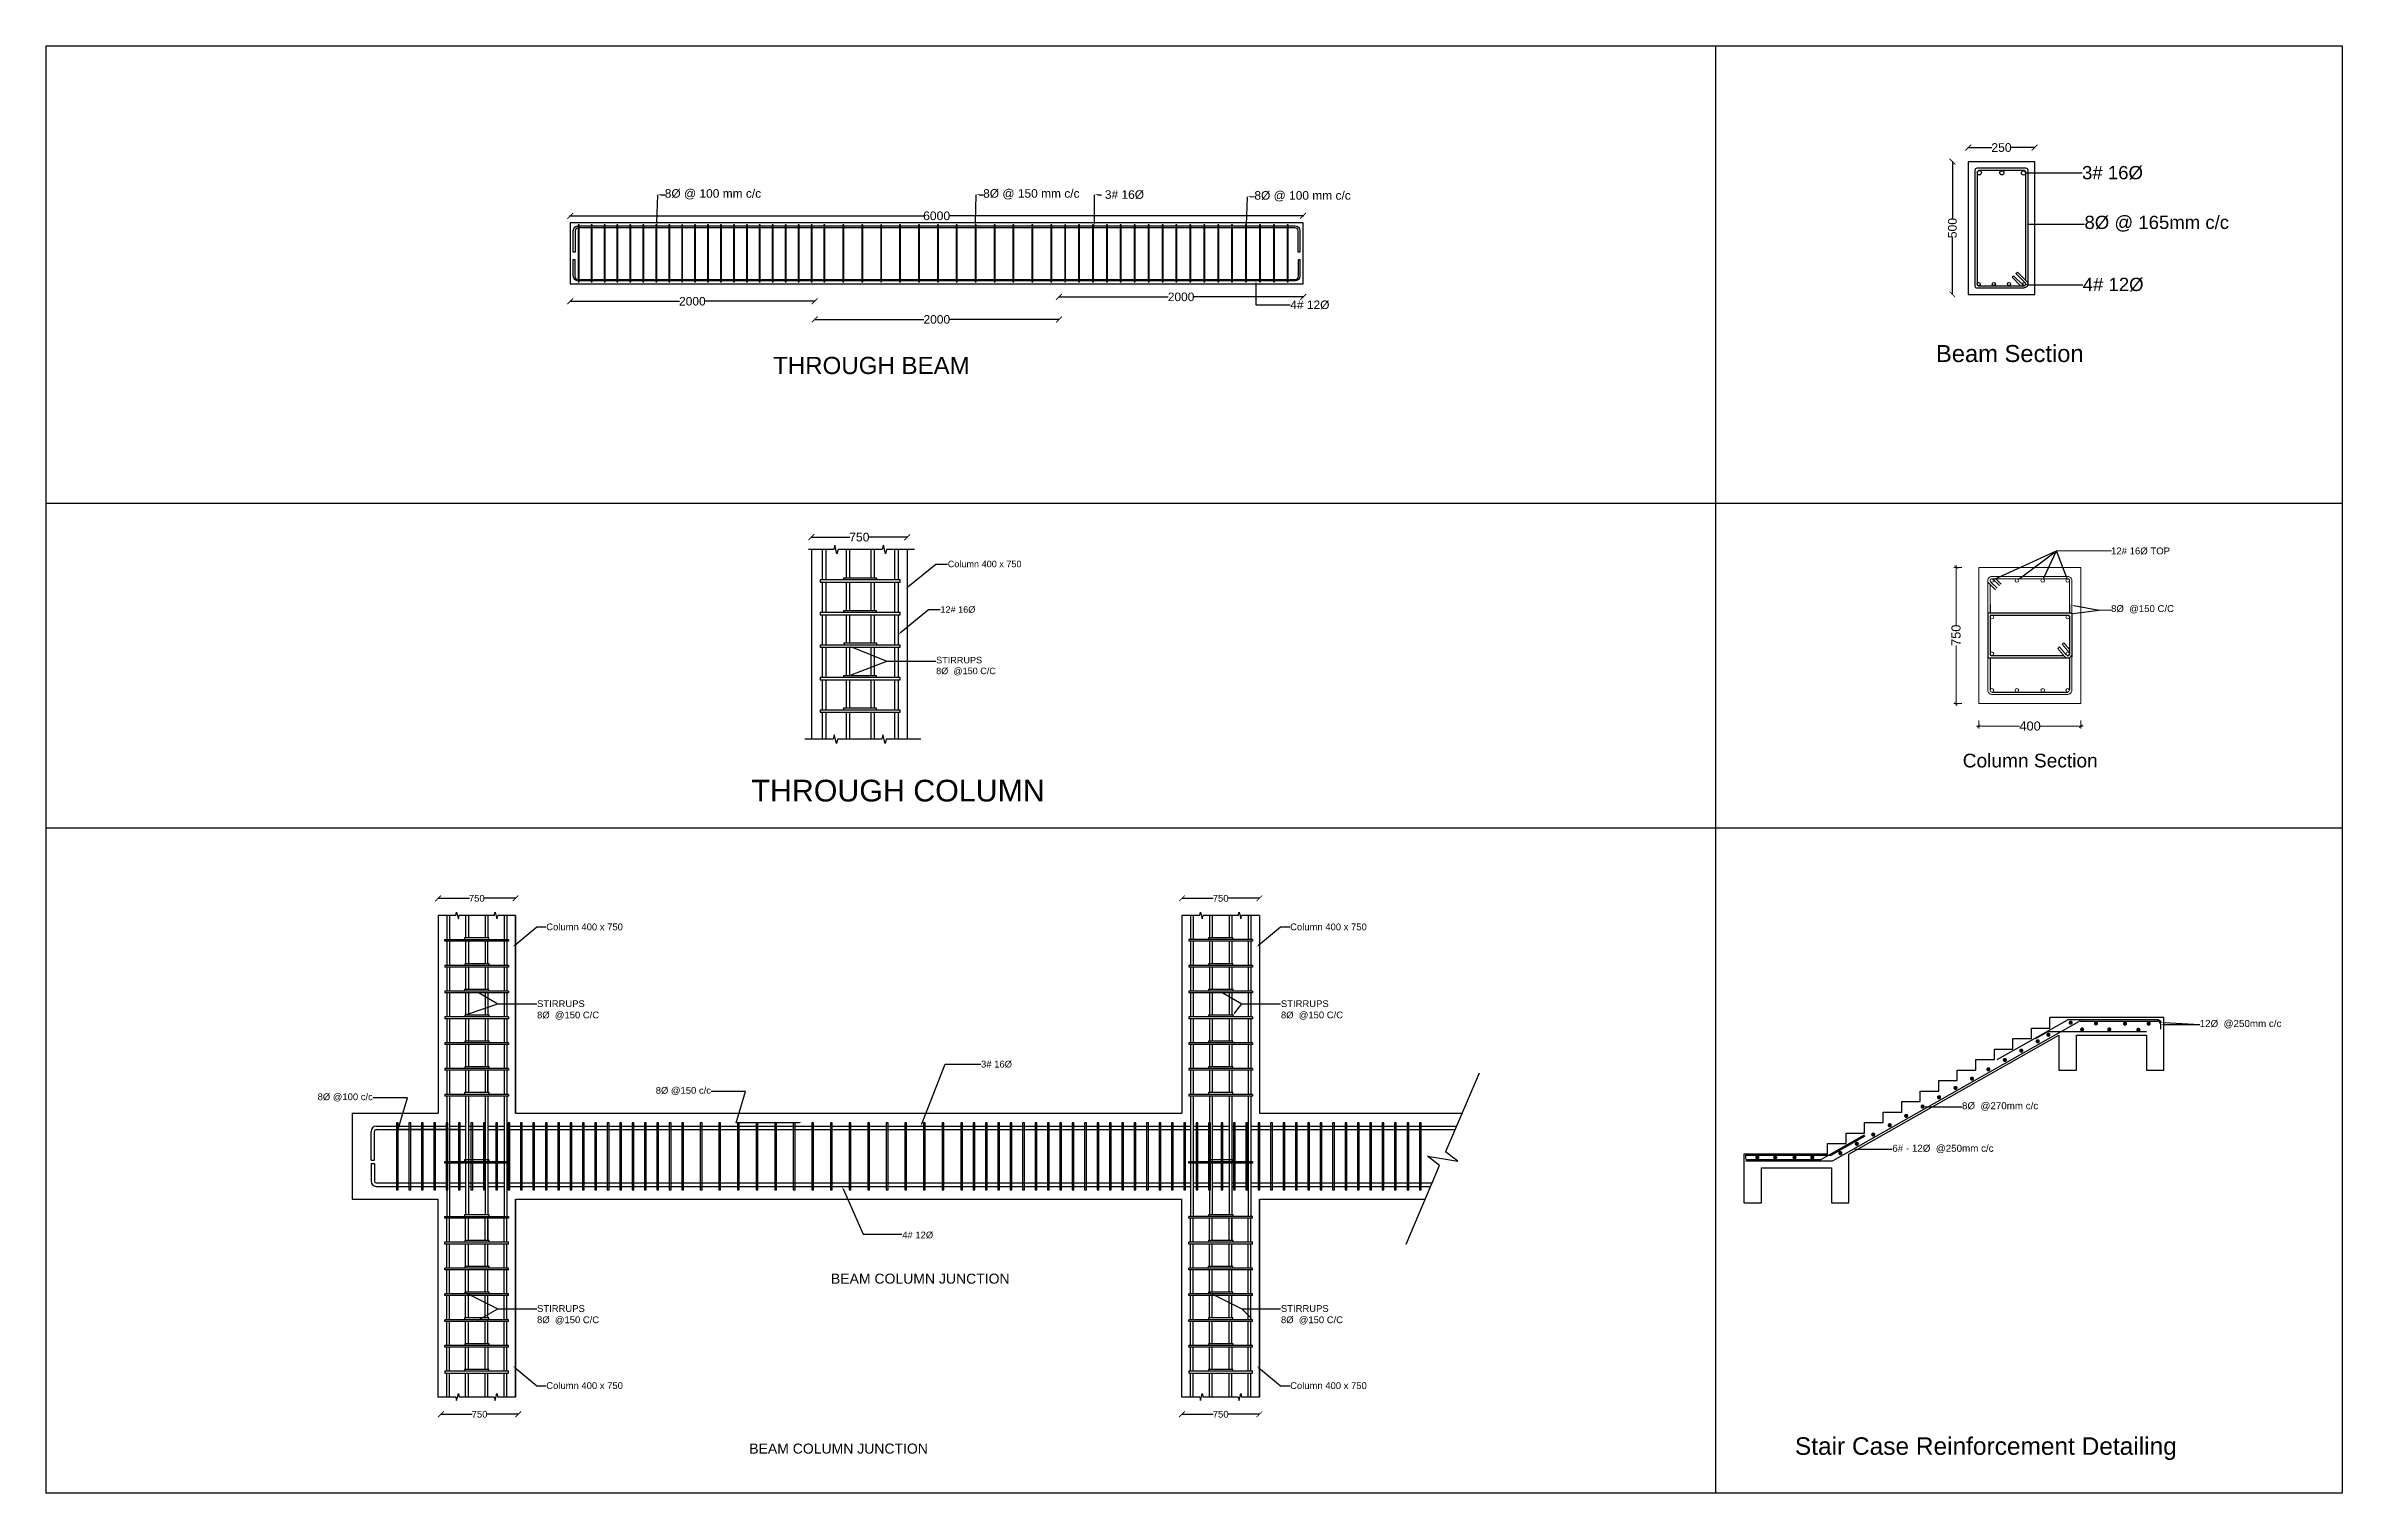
# Model space of a CAD drawing. Header units: inches. Extents: x 154446 to 273319, y 266870 to 341794.
import ezdxf
from ezdxf import colors
from ezdxf.entities.mleader import LeaderData, LeaderLine
from ezdxf.math import Vec2, Vec3

# ---------------------------------------------------------------- set-up
doc = ezdxf.new("R2010")
doc.units = ezdxf.units.IN
doc.header["$MEASUREMENT"] = 0
for name, color, linetype in [('Dimensons2', 210, 'Continuous'), ('PDF_0', 7, 'Continuous'), ('PDF_Text', 7, 'Continuous')]:
    doc.layers.add(name, color=color, linetype=linetype)
doc.styles.add('PDF ArialMT', font='arial.ttf')
doc.styles.get("Standard").update_dxf_attribs({"font": 'arial.ttf'})
doc.dimstyles.new('MY STYLE 2', dxfattribs={"dimtxt": 40, "dimasz": 300, "dimexe": 10, "dimexo": 0.625, "dimtad": 0, "dimdec": 0, "dimtxsty": 'Standard', "dimblk": 'ARCHTICK', "dimcen": 50, "dimdle": 10, "dimclre": 4, "dimadec": 0, "dimazin": 0, "dimtfac": 1, "dimtdec": 0, "dimtmove": 0, "dimatfit": 3, "dimfxl": 25, "dimfxlon": 1, "dimarcsym": 0})

# ---------------------------------------------------------------- blocks, each defined once
blk = doc.blocks.new('_ArchTick')
at = {"color": 0, "linetype": 'ByBlock', "const_width": 0.15}
blk.add_lwpolyline([(-0.5, -0.5), (0.5, 0.5)], dxfattribs=at)
blk = doc.blocks.new('*D5')
at = {"color": 0, "lineweight": -2, "transparency": 16777216}
for p, q in [((181580, 332996), (199885, 332996)), ((219537, 332996), (201231, 332996))]:
    blk.add_line(p, q, dxfattribs=at)
at = {"color": 4, "lineweight": -2, "transparency": 16777216}
for p, q in [((181590, 332971), (181590, 333006)), ((219527, 332971), (219527, 333006))]:
    blk.add_line(p, q, dxfattribs=at)
at = {"layer": 'Defpoints', "color": 0, "transparency": 16777216}
for p in [(181590, 332996), (181590, 332635), (219527, 332635)]:
    blk.add_point(p, dxfattribs=at)
at = {"color": 0, "lineweight": -2, "transparency": 16777216, "xscale": 300, "yscale": 300, "zscale": 300, "rotation": 180}
blk.add_blockref('_ArchTick', (181590, 332996), dxfattribs=at)
at = {"color": 0, "lineweight": -2, "transparency": 16777216, "xscale": 300, "yscale": 300, "zscale": 300}
blk.add_blockref('_ArchTick', (219527, 332996), dxfattribs=at)
at = {"color": 0, "transparency": 16777216, "insert": (200558, 332996), "char_height": 40, "attachment_point": 5}
blk.add_mtext('{\\H11.25x;6000}', dxfattribs=at)
blk = doc.blocks.new('*D8')
at = {"color": 0, "lineweight": -2, "transparency": 16777216}
for p, q in [((253959, 336531), (255186, 336531)), ((257416, 336531), (256188, 336531))]:
    blk.add_line(p, q, dxfattribs=at)
at = {"color": 4, "lineweight": -2, "transparency": 16777216}
for p, q in [((253969, 336506), (253969, 336541)), ((257406, 336506), (257406, 336541))]:
    blk.add_line(p, q, dxfattribs=at)
at = {"layer": 'Defpoints', "color": 0, "transparency": 16777216}
for p in [(253969, 336531), (253969, 335801), (257406, 335801)]:
    blk.add_point(p, dxfattribs=at)
at = {"color": 0, "lineweight": -2, "transparency": 16777216, "xscale": 300, "yscale": 300, "zscale": 300, "rotation": 180}
blk.add_blockref('_ArchTick', (253969, 336531), dxfattribs=at)
at = {"color": 0, "lineweight": -2, "transparency": 16777216, "xscale": 300, "yscale": 300, "zscale": 300}
blk.add_blockref('_ArchTick', (257406, 336531), dxfattribs=at)
at = {"color": 0, "transparency": 16777216, "insert": (255687, 336531), "char_height": 40, "attachment_point": 5}
blk.add_mtext('{\\H11.25x;250}', dxfattribs=at)
blk = doc.blocks.new('*D9')
at = {"color": 4, "lineweight": -2, "transparency": 16777216}
for p, q in [((253171, 335801), (253136, 335801)), ((253171, 328927), (253136, 328927))]:
    blk.add_line(p, q, dxfattribs=at)
at = {"color": 0, "lineweight": -2, "transparency": 16777216}
for p, q in [((253146, 335811), (253146, 332861)), ((253146, 328917), (253146, 331867))]:
    blk.add_line(p, q, dxfattribs=at)
at = {"layer": 'Defpoints', "color": 0, "transparency": 16777216}
for p in [(253969, 335801), (253146, 328927), (253969, 328927)]:
    blk.add_point(p, dxfattribs=at)
at = {"color": 0, "lineweight": -2, "transparency": 16777216, "xscale": 300, "yscale": 300, "zscale": 300}
for p, rotation in [((253146, 335801), 90), ((253146, 328927), 270)]:
    blk.add_blockref('_ArchTick', p, dxfattribs=dict(at, rotation=rotation))
at = {"color": 0, "transparency": 16777216, "insert": (253146, 332364), "char_height": 40, "attachment_point": 5, "rotation": 90}
blk.add_mtext('{\\H11.25x;500}', dxfattribs=at)
blk = doc.blocks.new('*D10')
at = {"color": 0, "lineweight": -2, "transparency": 16777216}
for p, q in [((194065, 316362), (196061, 316362)), ((199048, 316362), (197051, 316362))]:
    blk.add_line(p, q, dxfattribs=at)
at = {"color": 4, "lineweight": -2, "transparency": 16777216}
for p, q in [((194075, 316337), (194075, 316372)), ((199038, 316337), (199038, 316372))]:
    blk.add_line(p, q, dxfattribs=at)
at = {"layer": 'Defpoints', "color": 0, "transparency": 16777216}
for p in [(199038, 316362), (194075, 315715), (199038, 315715)]:
    blk.add_point(p, dxfattribs=at)
at = {"color": 0, "lineweight": -2, "transparency": 16777216, "xscale": 300, "yscale": 300, "zscale": 300, "rotation": 180}
blk.add_blockref('_ArchTick', (194075, 316362), dxfattribs=at)
at = {"color": 0, "lineweight": -2, "transparency": 16777216, "xscale": 300, "yscale": 300, "zscale": 300}
blk.add_blockref('_ArchTick', (199038, 316362), dxfattribs=at)
at = {"color": 0, "transparency": 16777216, "insert": (196556, 316362), "char_height": 40, "attachment_point": 5}
blk.add_mtext('{\\H11.25x;750}', dxfattribs=at)
blk = doc.blocks.new('*D16')
at = {"color": 0, "lineweight": -2, "transparency": 16777216}
for p, q in [((181580, 328573), (187248, 328573)), ((194246, 328573), (188577, 328573))]:
    blk.add_line(p, q, dxfattribs=at)
at = {"color": 4, "lineweight": -2, "transparency": 16777216}
for p, q in [((181590, 328598), (181590, 328563)), ((194236, 328598), (194236, 328563))]:
    blk.add_line(p, q, dxfattribs=at)
at = {"layer": 'Defpoints', "color": 0, "transparency": 16777216}
for p in [(181590, 329474), (194236, 329474), (194236, 328573)]:
    blk.add_point(p, dxfattribs=at)
at = {"color": 0, "lineweight": -2, "transparency": 16777216, "xscale": 300, "yscale": 300, "zscale": 300, "rotation": 180}
blk.add_blockref('_ArchTick', (181590, 328573), dxfattribs=at)
at = {"color": 0, "lineweight": -2, "transparency": 16777216, "xscale": 300, "yscale": 300, "zscale": 300}
blk.add_blockref('_ArchTick', (194236, 328573), dxfattribs=at)
at = {"color": 0, "transparency": 16777216, "insert": (187913, 328573), "char_height": 40, "attachment_point": 5}
blk.add_mtext('{\\H11.06489x;\\C4;2000}', dxfattribs=at)
blk = doc.blocks.new('*D17')
at = {"color": 0, "lineweight": -2, "transparency": 16777216}
for p, q in [((194236, 327633), (199904, 327633)), ((206901, 327633), (201233, 327633))]:
    blk.add_line(p, q, dxfattribs=at)
at = {"color": 4, "lineweight": -2, "transparency": 16777216}
for p, q in [((194246, 327658), (194246, 327623)), ((206891, 327658), (206891, 327623))]:
    blk.add_line(p, q, dxfattribs=at)
at = {"layer": 'Defpoints', "color": 0, "transparency": 16777216}
for p in [(194246, 329467), (206891, 329467), (206891, 327633)]:
    blk.add_point(p, dxfattribs=at)
at = {"color": 0, "lineweight": -2, "transparency": 16777216, "xscale": 300, "yscale": 300, "zscale": 300, "rotation": 180}
blk.add_blockref('_ArchTick', (194246, 327633), dxfattribs=at)
at = {"color": 0, "lineweight": -2, "transparency": 16777216, "xscale": 300, "yscale": 300, "zscale": 300}
blk.add_blockref('_ArchTick', (206891, 327633), dxfattribs=at)
at = {"color": 0, "transparency": 16777216, "insert": (200568, 327633), "char_height": 40, "attachment_point": 5}
blk.add_mtext('{\\H11.06489x;2000}', dxfattribs=at)
blk = doc.blocks.new('*D18')
at = {"color": 0, "lineweight": -2, "transparency": 16777216}
for p, q in [((206881, 328799), (212549, 328799)), ((219547, 328799), (213878, 328799))]:
    blk.add_line(p, q, dxfattribs=at)
at = {"color": 4, "lineweight": -2, "transparency": 16777216}
for p, q in [((206891, 328824), (206891, 328789)), ((219537, 328824), (219537, 328789))]:
    blk.add_line(p, q, dxfattribs=at)
at = {"layer": 'Defpoints', "color": 0, "transparency": 16777216}
for p in [(206891, 329700), (219537, 329700), (219537, 328799)]:
    blk.add_point(p, dxfattribs=at)
at = {"color": 0, "lineweight": -2, "transparency": 16777216, "xscale": 300, "yscale": 300, "zscale": 300, "rotation": 180}
blk.add_blockref('_ArchTick', (206891, 328799), dxfattribs=at)
at = {"color": 0, "lineweight": -2, "transparency": 16777216, "xscale": 300, "yscale": 300, "zscale": 300}
blk.add_blockref('_ArchTick', (219537, 328799), dxfattribs=at)
at = {"color": 0, "transparency": 16777216, "insert": (213214, 328799), "char_height": 40, "attachment_point": 5}
blk.add_mtext('{\\H11.06489x;\\C4;2000}', dxfattribs=at)
blk = doc.blocks.new('*D48')
at = {"color": 0, "lineweight": -2, "transparency": 16777216}
for p, q in [((174738, 297663), (176367, 297663)), ((178765, 297663), (177137, 297663))]:
    blk.add_line(p, q, dxfattribs=at)
at = {"color": 4, "lineweight": -2, "transparency": 16777216}
for p, q in [((174748, 297663), (174748, 297673)), ((178755, 297663), (178755, 297673))]:
    blk.add_line(p, q, dxfattribs=at)
at = {"layer": 'Defpoints', "color": 0, "transparency": 16777216}
for p in [(174748, 297663), (178755, 297663), (178755, 297663)]:
    blk.add_point(p, dxfattribs=at)
at = {"color": 0, "lineweight": -2, "transparency": 16777216, "xscale": 300, "yscale": 300, "zscale": 300, "rotation": 180}
blk.add_blockref('_ArchTick', (174748, 297663), dxfattribs=at)
at = {"color": 0, "lineweight": -2, "transparency": 16777216, "xscale": 300, "yscale": 300, "zscale": 300}
blk.add_blockref('_ArchTick', (178755, 297663), dxfattribs=at)
at = {"color": 0, "transparency": 16777216, "insert": (176752, 297663), "char_height": 40, "attachment_point": 5}
blk.add_mtext('{\\H8.75x;750}', dxfattribs=at)
blk = doc.blocks.new('*D49')
at = {"color": 0, "lineweight": -2, "transparency": 16777216}
for p, q in [((213250, 297663), (214878, 297663)), ((217277, 297663), (215649, 297663))]:
    blk.add_line(p, q, dxfattribs=at)
at = {"color": 4, "lineweight": -2, "transparency": 16777216}
for p, q in [((213260, 297663), (213260, 297673)), ((217267, 297663), (217267, 297673))]:
    blk.add_line(p, q, dxfattribs=at)
at = {"layer": 'Defpoints', "color": 0, "transparency": 16777216}
for p in [(213260, 297663), (217267, 297663), (217267, 297663)]:
    blk.add_point(p, dxfattribs=at)
at = {"color": 0, "lineweight": -2, "transparency": 16777216, "xscale": 300, "yscale": 300, "zscale": 300, "rotation": 180}
blk.add_blockref('_ArchTick', (213260, 297663), dxfattribs=at)
at = {"color": 0, "lineweight": -2, "transparency": 16777216, "xscale": 300, "yscale": 300, "zscale": 300}
blk.add_blockref('_ArchTick', (217267, 297663), dxfattribs=at)
at = {"color": 0, "transparency": 16777216, "insert": (215263, 297663), "char_height": 40, "attachment_point": 5}
blk.add_mtext('{\\H8.75x;750}', dxfattribs=at)
blk = doc.blocks.new('*D46')
at = {"color": 0, "lineweight": -2, "transparency": 16777216}
for p, q in [((213250, 270950), (214878, 270950)), ((217277, 270950), (215649, 270950))]:
    blk.add_line(p, q, dxfattribs=at)
at = {"color": 4, "lineweight": -2, "transparency": 16777216}
for p, q in [((213260, 270950), (213260, 270960)), ((217267, 270950), (217267, 270960))]:
    blk.add_line(p, q, dxfattribs=at)
at = {"layer": 'Defpoints', "color": 0, "transparency": 16777216}
for p in [(213260, 270950), (217267, 270950), (217267, 270950)]:
    blk.add_point(p, dxfattribs=at)
at = {"color": 0, "lineweight": -2, "transparency": 16777216, "xscale": 300, "yscale": 300, "zscale": 300, "rotation": 180}
blk.add_blockref('_ArchTick', (213260, 270950), dxfattribs=at)
at = {"color": 0, "lineweight": -2, "transparency": 16777216, "xscale": 300, "yscale": 300, "zscale": 300}
blk.add_blockref('_ArchTick', (217267, 270950), dxfattribs=at)
at = {"color": 0, "transparency": 16777216, "insert": (215263, 270950), "char_height": 40, "attachment_point": 5}
blk.add_mtext('{\\H8.75x;750}', dxfattribs=at)
blk = doc.blocks.new('*D47')
at = {"color": 0, "lineweight": -2, "transparency": 16777216}
for p, q in [((174881, 270950), (176509, 270950)), ((178908, 270950), (177280, 270950))]:
    blk.add_line(p, q, dxfattribs=at)
at = {"color": 4, "lineweight": -2, "transparency": 16777216}
for p, q in [((174891, 270950), (174891, 270960)), ((178898, 270950), (178898, 270960))]:
    blk.add_line(p, q, dxfattribs=at)
at = {"layer": 'Defpoints', "color": 0, "transparency": 16777216}
for p in [(174891, 270950), (178898, 270950), (178898, 270950)]:
    blk.add_point(p, dxfattribs=at)
at = {"color": 0, "lineweight": -2, "transparency": 16777216, "xscale": 300, "yscale": 300, "zscale": 300, "rotation": 180}
blk.add_blockref('_ArchTick', (174891, 270950), dxfattribs=at)
at = {"color": 0, "lineweight": -2, "transparency": 16777216, "xscale": 300, "yscale": 300, "zscale": 300}
blk.add_blockref('_ArchTick', (178898, 270950), dxfattribs=at)
at = {"color": 0, "transparency": 16777216, "insert": (176894, 270950), "char_height": 40, "attachment_point": 5}
blk.add_mtext('{\\H8.75x;750}', dxfattribs=at)

msp = doc.modelspace()

# ---------------------------------------------------------------- hatches: boundary and pattern name
h = msp.add_hatch(color=6)
h.dxf.hatch_style = 1
h.paths.add_polyline_path([(259375.5, 291224.1, 1), (259157.1, 291224.1, 1)])
h = msp.add_hatch(color=6)
h.dxf.hatch_style = 1
h.paths.add_polyline_path([(260686.5, 291186.1, 1), (260468.1, 291186.1, 1)])
h = msp.add_hatch(color=6)
h.dxf.hatch_style = 1
h.paths.add_polyline_path([(262190.7, 291174, 1), (261972.3, 291174, 1)])
h = msp.add_hatch(color=6)
h.dxf.hatch_style = 1
h.paths.add_polyline_path([(263415.8, 291174, 1), (263197.4, 291174, 1)])
h = msp.add_hatch(color=6)
h.dxf.hatch_style = 1
h.paths.add_polyline_path([(257672.6, 290259, 1), (257454.2, 290259, 1)])
h = msp.add_hatch(color=6)
h.dxf.hatch_style = 1
h.paths.add_polyline_path([(258223.1, 290596.6, 1), (258004.7, 290596.6, 1)])
h = msp.add_hatch(color=6)
h.dxf.hatch_style = 1
h.paths.add_polyline_path([(259970.8, 290873.6, 1), (259752.4, 290873.6, 1)])
h = msp.add_hatch(color=6)
h.dxf.hatch_style = 1
h.paths.add_polyline_path([(261377.9, 290873.6, 1), (261159.5, 290873.6, 1)])
h = msp.add_hatch(color=6)
h.dxf.hatch_style = 1
h.paths.add_polyline_path([(262882.1, 290854.7, 1), (262663.7, 290854.7, 1)])
h = msp.add_hatch(color=6)
h.dxf.hatch_style = 1
h.paths.add_polyline_path([(255118.1, 288811.5, 1), (254899.7, 288811.5, 1)])
h = msp.add_hatch(color=6)
h.dxf.hatch_style = 1
h.paths.add_polyline_path([(255969.6, 289294, 1), (255751.2, 289294, 1)])
h = msp.add_hatch(color=6)
h.dxf.hatch_style = 1
h.paths.add_polyline_path([(256821.1, 289776.5, 1), (256602.7, 289776.5, 1)])
h = msp.add_hatch(color=6)
h.dxf.hatch_style = 1
h.paths.add_polyline_path([(253415.1, 287846.5, 1), (253196.7, 287846.5, 1)])
h = msp.add_hatch(color=6)
h.dxf.hatch_style = 1
h.paths.add_polyline_path([(254266.6, 288329, 1), (254048.2, 288329, 1)])
h = msp.add_hatch(color=6)
h.dxf.hatch_style = 1
h.paths.add_polyline_path([(250860.6, 286398.9, 1), (250642.2, 286398.9, 1)])
h = msp.add_hatch(color=6)
h.dxf.hatch_style = 1
h.paths.add_polyline_path([(251712.1, 286881.4, 1), (251493.7, 286881.4, 1)])
h = msp.add_hatch(color=6)
h.dxf.hatch_style = 1
h.paths.add_polyline_path([(252563.6, 287364, 1), (252345.2, 287364, 1)])
h = msp.add_hatch(color=6)
h.dxf.hatch_style = 1
h.paths.add_polyline_path([(249157.6, 285433.9, 1), (248939.2, 285433.9, 1)])
h = msp.add_hatch(color=6)
h.dxf.hatch_style = 1
h.paths.add_polyline_path([(250009.1, 285916.4, 1), (249790.7, 285916.4, 1)])
h = msp.add_hatch(color=6)
h.dxf.hatch_style = 1
h.paths.add_polyline_path([(243158, 284249.2, 1), (242939.6, 284249.2, 1)])
h = msp.add_hatch(color=6)
h.dxf.hatch_style = 1
h.paths.add_polyline_path([(244081.7, 284249.2, 1), (243863.3, 284249.2, 1)])
h = msp.add_hatch(color=6)
h.dxf.hatch_style = 1
h.paths.add_polyline_path([(245080.2, 284249.2, 1), (244861.8, 284249.2, 1)])
h = msp.add_hatch(color=6)
h.dxf.hatch_style = 1
h.paths.add_polyline_path([(246003.9, 284249.2, 1), (245785.5, 284249.2, 1)])
h = msp.add_hatch(color=6)
h.dxf.hatch_style = 1
h.paths.add_polyline_path([(247454.7, 284468.9, 1), (247236.3, 284468.9, 1)])
h = msp.add_hatch(color=6)
h.dxf.hatch_style = 1
h.paths.add_polyline_path([(248306.1, 284951.4, 1), (248087.7, 284951.4, 1)])

# ---------------------------------------------------------------- linework, layer by layer
for p, q in [((154446, 341794.1), (273319, 341794.1)), ((154446, 341794.1), (154446, 266870.3)), ((240874.6, 341794.1), (240874.6, 266870.3)), ((273319, 341794.1), (273319, 266870.3)), ((154446, 318119.8), (273319, 318119.8)), ((194163.6, 315715.2), (194074.9, 315715.2)), ((194074.9, 315715.2), (194074.9, 305901.4)), ((199037.7, 315715.2), (199037.7, 305901.4)), ((259325.8, 312316.5), (259325.8, 312316.5)), ((259325.3, 310238.1), (259326.2, 310238.1)), ((154446, 301305.7), (273319, 301305.7)), ((174748.4, 296772.7), (174748.4, 286532.6)), ((175665.5, 296772.7), (174748.4, 296772.7)), ((175665.5, 296772.7), (175710.1, 296950.7)), ((175710.1, 296950.7), (175799.1, 296594.6)), ((175799.1, 296594.6), (175843.6, 296772.7)), ((177660.1, 296772.7), (175843.6, 296772.7)), ((177660.1, 296772.7), (177704.7, 296950.7)), ((177704.7, 296950.7), (177793.7, 296594.6)), ((177793.7, 296594.6), (177838.2, 296772.7)), ((178755.4, 296772.7), (177838.2, 296772.7)), ((178755.4, 296772.7), (178755.4, 286532.6)), ((178755.4, 286532.6), (178755.4, 296772.7)), ((213260, 296772.7), (213260, 286532.6)), ((214177.1, 296772.7), (213260, 296772.7)), ((214177.1, 296772.7), (214221.6, 296950.7)), ((214221.6, 296950.7), (214310.7, 296594.6)), ((214310.7, 296594.6), (214355.2, 296772.7)), ((216171.7, 296772.7), (214355.2, 296772.7)), ((216171.7, 296772.7), (216216.2, 296950.7)), ((216216.2, 296950.7), (216305.3, 296594.6)), ((216305.3, 296594.6), (216349.8, 296772.7)), ((217266.9, 296772.7), (216349.8, 296772.7)), ((217266.9, 296772.7), (217266.9, 286532.6)), ((264097.2, 291489.3), (258196.8, 291489.3)), ((258196.8, 290945.6), (258196.8, 291489.3)), ((264097.2, 290583.1), (264097.2, 291489.3)), ((247785.5, 284420.9), (258660, 290583.1)), ((256277.7, 289858.2), (256277.7, 290401.9)), ((256277.7, 290401.9), (257237.3, 290401.9)), ((257237.3, 290401.9), (257237.3, 290945.6)), ((257237.3, 290945.6), (258196.8, 290945.6)), ((259566.2, 290583.1), (263191, 290583.1)), ((254358.7, 288770.7), (254358.7, 289314.4)), ((254358.7, 289314.4), (255318.2, 289314.4)), ((255318.2, 289314.4), (255318.2, 289858.2)), ((255318.2, 289858.2), (256277.7, 289858.2)), ((228642.3, 288606.3), (226904.3, 284538.4)), ((253399.2, 288227), (253399.2, 288770.7)), ((253399.2, 288770.7), (254358.7, 288770.7)), ((170296.2, 286532.6), (170296.2, 282080.4)), ((170296.2, 286532.6), (174748.4, 286532.6)), ((178755.4, 286532.6), (213260, 286532.6)), ((217266.9, 286532.6), (227756.3, 286532.6)), ((226600.8, 283828), (225966.3, 284309.1)), ((225966.3, 284309.1), (227538.9, 284057.3)), ((227538.9, 284057.3), (226904.3, 284538.4)), ((224862.9, 279760.1), (226600.8, 283828)), ((170296.2, 282080.4), (174748.4, 282080.4)), ((174748.4, 271840.3), (174748.4, 282080.4)), ((178755.4, 282080.4), (213260, 282080.4)), ((178755.4, 271840.3), (178755.4, 282080.4)), ((178755.4, 282080.4), (178755.4, 271840.3)), ((213260, 271840.3), (213260, 282080.4)), ((217266.9, 282080.4), (225854.2, 282080.4)), ((217266.9, 271840.3), (217266.9, 282080.4)), ((217266.9, 282080.4), (217266.9, 271840.3)), ((217416.9, 282080.4), (225854.2, 282080.4)), ((175665.5, 271840.3), (174748.4, 271840.3)), ((175665.5, 271840.3), (175710.1, 271662.2)), ((175710.1, 271662.2), (175799.1, 272018.4)), ((175799.1, 272018.4), (175843.6, 271840.3)), ((177660.1, 271840.3), (175843.6, 271840.3)), ((177660.1, 271840.3), (177704.7, 271662.2)), ((177704.7, 271662.2), (177793.7, 272018.4)), ((177793.7, 272018.4), (177838.2, 271840.3)), ((178755.4, 271840.3), (177838.2, 271840.3)), ((214177.1, 271840.3), (213260, 271840.3)), ((214177.1, 271840.3), (214221.6, 271662.2)), ((214221.6, 271662.2), (214310.7, 272018.4)), ((214310.7, 272018.4), (214355.2, 271840.3)), ((216171.7, 271840.3), (214355.2, 271840.3)), ((216171.7, 271840.3), (216216.2, 271662.2)), ((216216.2, 271662.2), (216305.3, 272018.4)), ((216305.3, 272018.4), (216349.8, 271840.3)), ((217266.9, 271840.3), (216349.8, 271840.3)), ((273319, 266870.3), (154446, 266870.3))]:
    msp.add_line(p, q)
at = {"color": 6, "lineweight": 30}
for p, q in [((256316, 329891.2), (256238.3, 329813.5)), ((256432.7, 330007.9), (256510.5, 330085.7))]:
    msp.add_line(p, q, dxfattribs=at)
at = {"color": 3}
for p, q in [((194636.2, 315715.2), (194636.2, 314143.7)), ((194815.8, 315715.2), (194815.8, 314143.7)), ((195871, 315715.2), (195871, 314255.9)), ((196050.6, 315715.2), (196050.6, 314255.9)), ((197150.7, 315715.2), (197150.7, 314255.9)), ((197330.3, 315715.2), (197330.3, 314255.9)), ((198385.5, 315715.2), (198385.5, 314143.7)), ((198565.1, 315715.2), (198565.1, 314143.7)), ((194636.2, 314031.4), (194636.2, 312459.8)), ((194815.8, 314031.4), (194815.8, 312459.8)), ((195871, 314031.4), (195871, 312572.1)), ((196050.6, 314031.4), (196050.6, 312572.1)), ((197150.7, 314031.4), (197150.7, 312572.1)), ((197330.3, 314031.4), (197330.3, 312572.1)), ((198385.5, 314031.4), (198385.5, 312459.8)), ((198565.1, 314031.4), (198565.1, 312459.8)), ((194636.2, 312347.6), (194636.2, 310776)), ((194815.8, 312347.6), (194815.8, 310776)), ((195871, 312347.6), (195871, 310888.2)), ((196050.6, 312347.6), (196050.6, 310888.2)), ((197150.7, 312347.6), (197150.7, 310888.2)), ((197330.3, 312347.6), (197330.3, 310888.2)), ((198385.5, 312347.6), (198385.5, 310776)), ((198565.1, 312347.6), (198565.1, 310776)), ((194636.2, 310663.7), (194636.2, 309092.2)), ((194815.8, 310663.7), (194815.8, 309092.2)), ((195871, 310663.7), (195871, 309204.4)), ((196050.6, 310663.7), (196050.6, 309204.4)), ((197150.7, 310663.7), (197150.7, 309204.4)), ((197330.3, 310663.7), (197330.3, 309204.4)), ((198385.5, 310663.7), (198385.5, 309092.2)), ((198565.1, 310663.7), (198565.1, 309092.2)), ((194636.2, 308979.9), (194636.2, 307408.3)), ((194815.8, 308979.9), (194815.8, 307408.3)), ((195871, 308979.9), (195871, 307520.6)), ((196050.6, 308979.9), (196050.6, 307520.6)), ((197150.7, 308979.9), (197150.7, 307520.6)), ((197330.3, 308979.9), (197330.3, 307520.6)), ((198385.5, 308979.9), (198385.5, 307408.3)), ((198565.1, 308979.9), (198565.1, 307408.3)), ((194636.2, 307296.1), (194636.2, 305901.4)), ((194815.8, 307296.1), (194815.8, 305901.4)), ((195871, 307296.1), (195871, 305901.4)), ((196050.6, 307296.1), (196050.6, 305901.4)), ((197150.7, 307296.1), (197150.7, 305901.4)), ((197330.3, 307296.1), (197330.3, 305901.4)), ((198385.5, 307296.1), (198385.5, 305901.4)), ((198565.1, 307296.1), (198565.1, 305901.4)), ((175193.6, 296772.7), (175193.6, 295526)), ((175336.1, 296772.7), (175336.1, 295526)), ((176173.1, 296772.7), (176173.1, 295615.1)), ((176315.6, 296772.7), (176315.6, 295615.1)), ((177188.2, 296772.7), (177188.2, 295615.1)), ((177330.7, 296772.7), (177330.7, 295615.1)), ((178167.7, 296772.7), (178167.7, 295526)), ((178310.2, 296772.7), (178310.2, 295526)), ((213705.2, 296772.7), (213705.2, 295526)), ((213847.6, 296772.7), (213847.6, 295526)), ((214684.7, 296772.7), (214684.7, 295615.1)), ((214827.1, 296772.7), (214827.1, 295615.1)), ((215699.8, 296772.7), (215699.8, 295615.1)), ((215842.2, 296772.7), (215842.2, 295615.1)), ((216679.3, 296772.7), (216679.3, 295526)), ((216821.7, 296772.7), (216821.7, 295526)), ((175193.6, 295437), (175193.6, 294190.4)), ((175336.1, 295437), (175336.1, 294190.4)), ((176173.1, 295437), (176173.1, 294279.4)), ((176315.6, 295437), (176315.6, 294279.4)), ((177188.2, 295437), (177188.2, 294279.4)), ((178167.7, 295437), (178167.7, 294190.4)), ((178310.2, 295437), (178310.2, 294190.4)), ((213705.2, 295437), (213705.2, 294190.4)), ((213847.6, 295437), (213847.6, 294190.4)), ((214684.7, 295437), (214684.7, 294279.4)), ((214827.1, 295437), (214827.1, 294279.4)), ((215699.8, 295437), (215699.8, 294279.4)), ((215842.2, 295437), (215842.2, 294279.4)), ((216679.3, 295437), (216679.3, 294190.4)), ((216821.7, 295437), (216821.7, 294190.4)), ((175193.6, 294101.3), (175193.6, 292854.7)), ((175336.1, 294101.3), (175336.1, 292854.7)), ((176173.1, 294101.3), (176173.1, 292943.8)), ((176315.6, 294101.3), (176315.6, 292943.8)), ((177188.2, 294101.3), (177188.2, 292943.8)), ((177330.7, 294101.3), (177330.7, 292943.8)), ((178167.7, 294101.3), (178167.7, 292854.7)), ((178310.2, 294101.3), (178310.2, 292854.7)), ((213705.2, 294101.3), (213705.2, 292854.7)), ((213847.6, 294101.3), (213847.6, 292854.7)), ((214684.7, 294101.3), (214684.7, 292943.8)), ((214827.1, 294101.3), (214827.1, 292943.8)), ((215699.8, 294101.3), (215699.8, 292943.8)), ((215842.2, 294101.3), (215842.2, 292943.8)), ((216679.3, 294101.3), (216679.3, 292854.7)), ((216821.7, 294101.3), (216821.7, 292854.7)), ((175193.6, 292765.7), (175193.6, 291519.1)), ((175336.1, 292765.7), (175336.1, 291519.1)), ((176173.1, 292765.7), (176173.1, 291608.1)), ((176315.6, 292765.7), (176315.6, 291608.1)), ((177188.2, 292765.7), (177188.2, 291608.1)), ((177330.7, 292765.7), (177330.7, 291608.1)), ((178167.7, 292765.7), (178167.7, 291519.1)), ((178310.2, 292765.7), (178310.2, 291519.1)), ((213705.2, 292765.7), (213705.2, 291519.1)), ((213847.6, 292765.7), (213847.6, 291519.1)), ((214684.7, 292765.7), (214684.7, 291608.1)), ((214827.1, 292765.7), (214827.1, 291608.1)), ((215699.8, 292765.7), (215699.8, 291608.1)), ((215842.2, 292765.7), (215842.2, 291608.1)), ((216679.3, 292765.7), (216679.3, 291519.1)), ((216821.7, 292765.7), (216821.7, 291519.1)), ((175193.6, 291430), (175193.6, 290183.4)), ((175336.1, 291430), (175336.1, 290183.4)), ((176173.1, 291430), (176173.1, 290272.4)), ((176315.6, 291430), (176315.6, 290272.4)), ((177188.2, 291430), (177188.2, 290272.4)), ((177330.7, 291430), (177330.7, 290272.4)), ((178167.7, 291430), (178167.7, 290183.4)), ((178310.2, 291430), (178310.2, 290183.4)), ((213705.2, 291430), (213705.2, 290183.4)), ((213847.6, 291430), (213847.6, 290183.4)), ((214684.7, 291430), (214684.7, 290272.4)), ((214827.1, 291430), (214827.1, 290272.4)), ((215699.8, 291430), (215699.8, 290272.4)), ((215842.2, 291430), (215842.2, 290272.4)), ((216679.3, 291430), (216679.3, 290183.4)), ((216821.7, 291430), (216821.7, 290183.4)), ((246974.5, 284086.4), (259685.5, 291289.3)), ((255465.3, 289314.4), (259078.2, 291361.7)), ((259149.6, 291380.6), (263770.9, 291380.6)), ((259757, 291308.1), (263770.9, 291308.1)), ((175193.6, 290094.4), (175193.6, 288847.7)), ((175336.1, 290094.4), (175336.1, 288847.7)), ((176173.1, 290094.4), (176173.1, 288936.8)), ((176315.6, 290094.4), (176315.6, 288936.8)), ((177188.2, 290094.4), (177188.2, 288936.8)), ((177330.7, 290094.4), (177330.7, 288936.8)), ((178167.7, 290094.4), (178167.7, 288847.7)), ((178310.2, 290094.4), (178310.2, 288847.7)), ((213705.2, 290094.4), (213705.2, 288847.7)), ((213847.6, 290094.4), (213847.6, 288847.7)), ((214684.7, 290094.4), (214684.7, 288936.8)), ((214827.1, 290094.4), (214827.1, 288936.8)), ((215699.8, 290094.4), (215699.8, 288936.8)), ((215842.2, 290094.4), (215842.2, 288936.8)), ((216679.3, 290094.4), (216679.3, 288847.7)), ((216821.7, 290094.4), (216821.7, 288847.7)), ((263915.9, 291163.1), (263915.9, 290880.9)), ((175193.6, 288758.7), (175193.6, 287512.1)), ((175336.1, 288758.7), (175336.1, 287512.1)), ((176173.1, 288758.7), (176173.1, 287601.1)), ((176315.6, 288758.7), (176315.6, 287601.1)), ((177188.2, 288758.7), (177188.2, 287601.1)), ((177330.7, 287601.1), (177330.7, 288758.7)), ((177330.7, 288758.7), (177330.7, 287601.1)), ((178167.7, 288758.7), (178167.7, 287512.1)), ((178310.2, 288758.7), (178310.2, 287512.1)), ((213705.2, 288758.7), (213705.2, 287512.1)), ((213847.6, 288758.7), (213847.6, 287512.1)), ((214684.7, 288758.7), (214684.7, 287601.1)), ((214827.1, 288758.7), (214827.1, 287601.1)), ((215699.8, 288758.7), (215699.8, 287601.1)), ((215842.2, 288758.7), (215842.2, 287601.1)), ((216679.3, 288758.7), (216679.3, 287512.1)), ((216821.7, 288758.7), (216821.7, 287512.1)), ((175193.6, 287423), (175193.6, 281189.9)), ((175336.1, 287423), (175336.1, 281189.9)), ((176173.1, 287423), (176173.1, 281279)), ((176315.6, 287423), (176315.6, 281279)), ((177188.2, 287423), (177188.2, 281279)), ((177330.7, 287423), (177330.7, 281279)), ((178167.7, 287423), (178167.7, 281189.9)), ((178310.2, 287423), (178310.2, 281189.9)), ((213705.2, 287423), (213705.2, 281189.9)), ((213847.6, 287423), (213847.6, 281183.2)), ((214684.7, 287423), (214684.7, 281279)), ((214827.1, 287423), (214827.1, 281279)), ((215699.8, 287423), (215699.8, 281279)), ((215842.2, 287423), (215842.2, 281279)), ((216679.3, 287423), (216679.3, 281189.9)), ((216821.7, 287423), (216821.7, 281189.9)), ((171275.7, 284114.1), (171275.7, 285597.6)), ((171453.8, 284114.1), (171453.8, 285597.6)), ((171545.9, 285864.8), (175193.6, 285864.8)), ((171545.9, 285686.7), (175193.6, 285686.7)), ((175336.1, 285864.8), (176173.1, 285864.8)), ((175336.1, 285686.7), (176173.1, 285686.7)), ((176315.6, 285864.8), (177188.2, 285864.8)), ((176315.6, 285686.7), (177188.2, 285686.7)), ((177330.7, 285864.8), (178167.7, 285864.8)), ((177330.7, 285686.7), (178167.7, 285686.7)), ((178310.2, 285864.8), (213705.2, 285864.8)), ((178310.2, 285686.7), (213705.2, 285686.7)), ((213847.6, 285864.8), (214684.7, 285864.8)), ((213847.6, 285686.7), (214684.7, 285686.7)), ((214827.1, 285864.8), (215699.8, 285864.8)), ((214827.1, 285686.7), (215699.8, 285686.7)), ((215842.2, 285864.8), (216679.3, 285864.8)), ((215842.2, 285686.7), (216679.3, 285686.7)), ((216821.7, 285864.8), (227471, 285864.8)), ((216821.7, 285686.7), (227394.9, 285686.7)), ((246367.2, 284158.9), (248601.7, 285425.1)), ((246864.8, 284357.5), (248637.4, 285362)), ((171275.7, 284114.1), (171453.8, 284114.1)), ((242457, 284140), (246295.7, 284140)), ((171275.7, 283931.1), (171275.7, 283015.3)), ((171275.7, 283931.1), (171453.8, 283931.1)), ((171453.8, 283931.1), (171453.8, 283015.3)), ((171542.8, 282926.3), (175193.6, 282926.3)), ((175336.1, 282926.3), (176173.1, 282926.3)), ((176315.6, 282926.3), (177188.2, 282926.3)), ((177330.7, 282926.3), (178167.7, 282926.3)), ((178310.2, 282926.3), (213705.2, 282926.3)), ((213847.6, 282926.3), (214684.7, 282926.3)), ((214827.1, 282926.3), (215699.8, 282926.3)), ((215842.2, 282926.3), (216679.3, 282926.3)), ((216821.7, 282926.3), (226215.6, 282926.3)), ((242457, 284067.5), (246903, 284067.5)), ((171542.8, 282748.2), (175193.6, 282748.2)), ((175336.1, 282748.2), (176173.1, 282748.2)), ((176315.6, 282748.2), (177188.2, 282748.2)), ((177330.7, 282748.2), (178167.7, 282748.2)), ((178310.2, 282748.2), (213705.2, 282748.2)), ((213847.6, 282748.2), (214684.7, 282748.2)), ((214827.1, 282748.2), (215699.8, 282748.2)), ((215842.2, 282748.2), (216679.3, 282748.2)), ((216821.7, 282748.2), (226139.5, 282748.2)), ((175193.6, 279854.3), (175193.6, 281100.9)), ((175336.1, 279854.3), (175336.1, 281100.9)), ((176173.1, 279943.3), (176173.1, 281100.9)), ((176315.6, 279943.3), (176315.6, 281100.9)), ((177188.2, 279943.3), (177188.2, 281100.9)), ((177330.7, 279943.3), (177330.7, 281100.9)), ((177330.7, 281011.9), (177330.7, 279943.3)), ((178167.7, 279854.3), (178167.7, 281100.9)), ((178310.2, 279854.3), (178310.2, 281100.9)), ((213705.2, 279854.3), (213705.2, 281100.9)), ((213847.6, 279854.3), (213847.6, 281100.9)), ((214684.7, 279943.3), (214684.7, 281100.9)), ((214827.1, 279943.3), (214827.1, 281100.9)), ((215699.8, 279943.3), (215699.8, 281100.9)), ((215842.2, 281100.9), (215842.2, 279943.3)), ((215842.2, 279943.3), (215842.2, 281100.9)), ((216679.3, 279854.3), (216679.3, 281100.9)), ((216821.7, 279854.3), (216821.7, 281100.9)), ((175193.6, 278518.6), (175193.6, 279765.2)), ((175336.1, 278518.6), (175336.1, 279765.2)), ((176173.1, 278607.7), (176173.1, 279765.2)), ((176315.6, 278607.7), (176315.6, 279765.2)), ((177188.2, 278607.7), (177188.2, 279765.2)), ((177330.7, 278607.7), (177330.7, 279765.2)), ((178167.7, 278518.6), (178167.7, 279765.2)), ((178310.2, 278518.6), (178310.2, 279765.2)), ((213705.2, 278518.6), (213705.2, 279765.2)), ((213847.6, 278518.6), (213847.6, 279765.2)), ((214684.7, 278607.7), (214684.7, 279765.2)), ((214827.1, 278607.7), (214827.1, 279765.2)), ((215699.8, 278607.7), (215699.8, 279765.2)), ((215842.2, 278607.7), (215842.2, 279765.2)), ((216679.3, 278518.6), (216679.3, 279765.2)), ((216821.7, 278518.6), (216821.7, 279765.2)), ((175193.6, 277183), (175193.6, 278429.6)), ((175336.1, 277183), (175336.1, 278429.6)), ((176173.1, 277272), (176173.1, 278429.6)), ((176315.6, 277272), (176315.6, 278429.6)), ((177188.2, 277272), (177188.2, 278429.6)), ((177330.7, 277272), (177330.7, 278429.6)), ((178167.7, 277183), (178167.7, 278429.6)), ((178310.2, 277183), (178310.2, 278429.6)), ((213705.2, 277183), (213705.2, 278429.6)), ((213847.6, 277183), (213847.6, 278429.6)), ((214684.7, 277272), (214684.7, 278429.6)), ((214827.1, 277272), (214827.1, 278429.6)), ((215699.8, 277272), (215699.8, 278429.6)), ((215842.2, 277272), (215842.2, 278429.6)), ((216679.3, 277183), (216679.3, 278429.6)), ((216821.7, 277183), (216821.7, 278429.6)), ((175193.6, 275847.3), (175193.6, 277093.9)), ((175336.1, 275847.3), (175336.1, 277093.9)), ((176173.1, 275936.3), (176173.1, 277093.9)), ((176315.6, 275936.3), (176315.6, 277093.9)), ((177188.2, 275936.3), (177188.2, 277093.9)), ((177330.7, 275936.3), (177330.7, 277093.9)), ((178167.7, 275847.3), (178167.7, 277093.9)), ((178310.2, 275847.3), (178310.2, 277093.9)), ((213705.2, 275847.3), (213705.2, 277093.9)), ((213847.6, 275847.3), (213847.6, 277093.9)), ((214684.7, 275936.3), (214684.7, 277093.9)), ((214827.1, 275936.3), (214827.1, 277093.9)), ((215699.8, 275936.3), (215699.8, 277093.9)), ((215842.2, 275936.3), (215842.2, 277093.9)), ((216679.3, 275847.3), (216679.3, 277093.9)), ((216821.7, 275847.3), (216821.7, 277093.9)), ((177330.7, 274600.7), (177330.7, 275847.3)), ((175193.6, 274511.6), (175193.6, 275758.3)), ((175336.1, 274511.6), (175336.1, 275758.3)), ((176173.1, 274600.7), (176173.1, 275758.3)), ((176315.6, 274600.7), (176315.6, 275758.3)), ((177188.2, 274600.7), (177188.2, 275758.3)), ((178167.7, 274511.6), (178167.7, 275758.3)), ((178310.2, 274511.6), (178310.2, 275758.3)), ((213705.2, 274511.6), (213705.2, 275758.3)), ((213847.6, 274511.6), (213847.6, 275758.3)), ((214684.7, 274600.7), (214684.7, 275758.3)), ((214827.1, 274600.7), (214827.1, 275758.3)), ((215699.8, 274600.7), (215699.8, 275758.3)), ((215842.2, 274600.7), (215842.2, 275758.3)), ((216679.3, 274511.6), (216679.3, 275758.3)), ((216821.7, 274511.6), (216821.7, 275758.3)), ((175193.6, 273176), (175193.6, 274422.6)), ((175336.1, 273176), (175336.1, 274422.6)), ((176173.1, 273265), (176173.1, 274422.6)), ((176315.6, 273265), (176315.6, 274422.6)), ((177188.2, 273265), (177188.2, 274422.6)), ((178167.7, 273176), (178167.7, 274422.6)), ((178310.2, 273176), (178310.2, 274422.6)), ((213705.2, 273176), (213705.2, 274422.6)), ((213847.6, 273176), (213847.6, 274422.6)), ((214684.7, 273265), (214684.7, 274422.6)), ((214827.1, 273265), (214827.1, 274422.6)), ((215699.8, 273265), (215699.8, 274422.6)), ((216679.3, 273176), (216679.3, 274422.6)), ((216821.7, 273176), (216821.7, 274422.6)), ((175193.6, 271840.3), (175193.6, 273086.9)), ((175336.1, 271840.3), (175336.1, 273086.9)), ((176173.1, 271840.3), (176173.1, 273086.9)), ((176315.6, 271840.3), (176315.6, 273086.9)), ((177188.2, 271840.3), (177188.2, 273086.9)), ((177330.7, 271840.3), (177330.7, 273086.9)), ((178167.7, 271840.3), (178167.7, 273086.9)), ((178310.2, 271840.3), (178310.2, 273086.9)), ((213705.2, 271840.3), (213705.2, 273086.9)), ((213847.6, 271840.3), (213847.6, 273086.9)), ((214684.7, 271840.3), (214684.7, 273086.9)), ((214827.1, 271840.3), (214827.1, 273086.9)), ((215699.8, 271840.3), (215699.8, 273086.9)), ((215842.2, 271840.3), (215842.2, 273086.9)), ((216679.3, 271840.3), (216679.3, 273086.9)), ((216821.7, 271840.3), (216821.7, 273086.9))]:
    msp.add_line(p, q, dxfattribs=at)
at = {"color": 6}
for p, q in [((255096.6, 312858.7), (255096.6, 312435.5)), ((259207.2, 312858.7), (259207.2, 312435.5)), ((254978.9, 312395.5), (254978.9, 310159.1)), ((255018.9, 312435.5), (259285.8, 312435.5)), ((255096.6, 312276.5), (255096.6, 310278.1)), ((255096.6, 312276.5), (255096.6, 310278.1)), ((255136.6, 312316.5), (259167.2, 312316.5)), ((259207.2, 312276.5), (259207.2, 310278.1)), ((259207.2, 312276.5), (259207.2, 310311.5)), ((259325.8, 312395.5), (259326.2, 310159.1)), ((255018.9, 310119.1), (259207.2, 310119.1)), ((255096.6, 310119.1), (255096.6, 308432.8)), ((255136.6, 310238.1), (258912.2, 310238.1)), ((259087.1, 310238.1), (259167.2, 310238.1)), ((259207.2, 310119.1), (259207.2, 308432.8)), ((255189.5, 308339.2), (259114.9, 308339.2)), ((213616.1, 295526), (213616.1, 295437)), ((216910.8, 295526), (213616.1, 295526)), ((216910.8, 295437), (213616.1, 295437)), ((216910.8, 295526), (216910.8, 295437)), ((175104.6, 294190.4), (175104.6, 294101.3)), ((178399.2, 294190.4), (175104.6, 294190.4)), ((178399.2, 294101.3), (175104.6, 294101.3)), ((178399.2, 294190.4), (178399.2, 294101.3)), ((213616.1, 294190.4), (213616.1, 294101.3)), ((216910.8, 294190.4), (213616.1, 294190.4)), ((216910.8, 294101.3), (213616.1, 294101.3)), ((216910.8, 294190.4), (216910.8, 294101.3)), ((175104.6, 292854.7), (175104.6, 292765.7)), ((178399.2, 292854.7), (175104.6, 292854.7)), ((178399.2, 292765.7), (175104.6, 292765.7)), ((178399.2, 292854.7), (178399.2, 292765.7)), ((213616.1, 292854.7), (213616.1, 292765.7)), ((216910.8, 292854.7), (213616.1, 292854.7)), ((216910.8, 292765.7), (213616.1, 292765.7)), ((216910.8, 292854.7), (216910.8, 292765.7)), ((175104.6, 291519.1), (175104.6, 291430)), ((178399.2, 291519.1), (175104.6, 291519.1)), ((178399.2, 291430), (175104.6, 291430)), ((178399.2, 291519.1), (178399.2, 291430)), ((213616.1, 291519.1), (213616.1, 291430)), ((216910.8, 291519.1), (213616.1, 291519.1)), ((216910.8, 291430), (213616.1, 291430)), ((216910.8, 291519.1), (216910.8, 291430)), ((175104.6, 290183.4), (175104.6, 290094.4)), ((178399.2, 290183.4), (175104.6, 290183.4)), ((178399.2, 290094.4), (175104.6, 290094.4)), ((178399.2, 290183.4), (178399.2, 290094.4)), ((213616.1, 290183.4), (213616.1, 290094.4)), ((216910.8, 290183.4), (213616.1, 290183.4)), ((216910.8, 290094.4), (213616.1, 290094.4)), ((216910.8, 290183.4), (216910.8, 290094.4)), ((175104.6, 288847.7), (175104.6, 288758.7)), ((178399.2, 288847.7), (175104.6, 288847.7)), ((178399.2, 288758.7), (175104.6, 288758.7)), ((178399.2, 288847.7), (178399.2, 288758.7)), ((213616.1, 288847.7), (213616.1, 288758.7)), ((216910.8, 288847.7), (213616.1, 288847.7)), ((216910.8, 288758.7), (213616.1, 288758.7)), ((216910.8, 288847.7), (216910.8, 288758.7)), ((175104.6, 287512.1), (175104.6, 287423)), ((178399.2, 287512.1), (175104.6, 287512.1)), ((178399.2, 287423), (175104.6, 287423)), ((178399.2, 287512.1), (178399.2, 287423)), ((213616.1, 287512.1), (213616.1, 287423)), ((216910.8, 287512.1), (213616.1, 287512.1)), ((216910.8, 287423), (213616.1, 287423)), ((216910.8, 287512.1), (216910.8, 287423)), ((213616.1, 281100.9), (213616.1, 281189.9)), ((216910.8, 281189.9), (213616.1, 281189.9)), ((216910.8, 281100.9), (213616.1, 281100.9)), ((216910.8, 281100.9), (216910.8, 281189.9)), ((175104.6, 279765.2), (175104.6, 279854.3)), ((178399.2, 279854.3), (175104.6, 279854.3)), ((178399.2, 279765.2), (175104.6, 279765.2)), ((178399.2, 279765.2), (178399.2, 279854.3)), ((213616.1, 279765.2), (213616.1, 279854.3)), ((216910.8, 279854.3), (213616.1, 279854.3)), ((216910.8, 279765.2), (213616.1, 279765.2)), ((216910.8, 279765.2), (216910.8, 279854.3)), ((175104.6, 278429.6), (175104.6, 278518.6)), ((178399.2, 278518.6), (175104.6, 278518.6)), ((178399.2, 278429.6), (175104.6, 278429.6)), ((178399.2, 278429.6), (178399.2, 278518.6)), ((213616.1, 278429.6), (213616.1, 278518.6)), ((216910.8, 278518.6), (213616.1, 278518.6)), ((216910.8, 278429.6), (213616.1, 278429.6)), ((216910.8, 278429.6), (216910.8, 278518.6)), ((175104.6, 277093.9), (175104.6, 277183)), ((178399.2, 277183), (175104.6, 277183)), ((178399.2, 277093.9), (175104.6, 277093.9)), ((178399.2, 277093.9), (178399.2, 277183)), ((213616.1, 277093.9), (213616.1, 277183)), ((216910.8, 277183), (213616.1, 277183)), ((216910.8, 277093.9), (213616.1, 277093.9)), ((216910.8, 277093.9), (216910.8, 277183)), ((175104.6, 275758.3), (175104.6, 275847.3)), ((178399.2, 275847.3), (175104.6, 275847.3)), ((178399.2, 275758.3), (178399.2, 275847.3)), ((213616.1, 275758.3), (213616.1, 275847.3)), ((216910.8, 275847.3), (213616.1, 275847.3)), ((216910.8, 275758.3), (216910.8, 275847.3)), ((178399.2, 275758.3), (175104.6, 275758.3)), ((216910.8, 275758.3), (213616.1, 275758.3)), ((175104.6, 274422.6), (175104.6, 274511.6)), ((178399.2, 274511.6), (175104.6, 274511.6)), ((178399.2, 274422.6), (175104.6, 274422.6)), ((178399.2, 274422.6), (178399.2, 274511.6)), ((213616.1, 274422.6), (213616.1, 274511.6)), ((216910.8, 274511.6), (213616.1, 274511.6)), ((216910.8, 274422.6), (213616.1, 274422.6)), ((216910.8, 274422.6), (216910.8, 274511.6))]:
    msp.add_line(p, q, dxfattribs=at)
at = {"color": 2, "linetype": 'ByBlock', "lineweight": -2}
for p, q in [((197974.9, 309947.3), (200512.1, 309947.3)), ((216353.5, 276415.6), (218366.1, 276415.6))]:
    msp.add_line(p, q, dxfattribs=at)
for points in [[(253968.6, 328927.3), (257405.6, 328927.3), (257405.6, 335801.4), (253968.6, 335801.4)], [(181590, 329473.7), (219526.8, 329473.7), (219526.8, 332635.1), (181590, 332635.1)]]:
    msp.add_lwpolyline(points, close=True)
at = {"color": 3, "lineweight": 30}
for points in [[(181748.1, 331117.6), (181748.1, 332224.1, -0.41421356), (182001, 332477), (219115.8, 332477, -0.41421356), (219368.7, 332224.1), (219368.7, 331117.6), (219267.5, 331117.6), (219267.5, 332224.1, 0.41421356), (219115.8, 332375.9), (182001, 332375.9, 0.41421356), (181849.2, 332224.1), (181849.2, 331117.6)], [(219368.7, 330738.2), (219368.7, 329884.7, -0.41421356), (219115.8, 329631.8), (182001, 329631.8, -0.41421356), (181748.1, 329884.7), (181748.1, 330738.2), (181824, 330738.2), (181824, 329884.7, 0.41421356), (182001, 329707.6), (219115.8, 329707.6, 0.41421356), (219292.8, 329884.7), (219292.8, 330738.2)]]:
    msp.add_lwpolyline(points, format="xyb", close=True, dxfattribs=at)
at = {"color": 6, "lineweight": 30}
for points in [[(182051.6, 329581.2), (182051.6, 332527.6), (182001, 332527.6), (182001, 329581.2)], [(182721.4, 329581.2), (182721.4, 332527.6), (182670.8, 332527.6), (182670.8, 329581.2)], [(183391.1, 329581.2), (183391.1, 332527.6), (183340.6, 332527.6), (183340.6, 329581.2)], [(184060.9, 329581.2), (184060.9, 332527.6), (184010.3, 332527.6), (184010.3, 329581.2)], [(184730.7, 329581.2), (184730.7, 332527.6), (184680.1, 332527.6), (184680.1, 329581.2)], [(185400.5, 329581.2), (185400.5, 332527.6), (185349.9, 332527.6), (185349.9, 329581.2)], [(186070.3, 329581.2), (186070.3, 332527.6), (186019.7, 332527.6), (186019.7, 329581.2)], [(186740, 329581.2), (186740, 332527.6), (186689.5, 332527.6), (186689.5, 329581.2)], [(187409.8, 329581.2), (187409.8, 332527.6), (187359.2, 332527.6), (187359.2, 329581.2)], [(188079.6, 329581.2), (188079.6, 332527.6), (188029, 332527.6), (188029, 329581.2)], [(188749.4, 329581.2), (188749.4, 332527.6), (188698.8, 332527.6), (188698.8, 329581.2)], [(189419.2, 329581.2), (189419.2, 332527.6), (189368.6, 332527.6), (189368.6, 329581.2)], [(190089, 329581.2), (190089, 332527.6), (190038.4, 332527.6), (190038.4, 329581.2)], [(190758.7, 329581.2), (190758.7, 332527.6), (190708.2, 332527.6), (190708.2, 329581.2)], [(191428.5, 329581.2), (191428.5, 332527.6), (191377.9, 332527.6), (191377.9, 329581.2)], [(192098.3, 329581.2), (192098.3, 332527.6), (192047.7, 332527.6), (192047.7, 329581.2)], [(192768.1, 329581.2), (192768.1, 332527.6), (192717.5, 332527.6), (192717.5, 329581.2)], [(193437.9, 329581.2), (193437.9, 332527.6), (193387.3, 332527.6), (193387.3, 329581.2)], [(194107.6, 329581.2), (194107.6, 332527.6), (194057.1, 332527.6), (194057.1, 329581.2)], [(194777.4, 329581.2), (194777.4, 332527.6), (194726.8, 332527.6), (194726.8, 329581.2)], [(195755.7, 329581.2), (195755.7, 332527.6), (195705.2, 332527.6), (195705.2, 329581.2)], [(196734.1, 329581.2), (196734.1, 332527.6), (196683.5, 332527.6), (196683.5, 329581.2)], [(197712.4, 329581.2), (197712.4, 332527.6), (197661.8, 332527.6), (197661.8, 329581.2)], [(198690.7, 329581.2), (198690.7, 332527.6), (198640.1, 332527.6), (198640.1, 329581.2)], [(199669, 329581.2), (199669, 332527.6), (199618.4, 332527.6), (199618.4, 329581.2)], [(200647.3, 329581.2), (200647.3, 332527.6), (200596.7, 332527.6), (200596.7, 329581.2)], [(201625.6, 329581.2), (201625.6, 332527.6), (201575.1, 332527.6), (201575.1, 329581.2)], [(202604, 329581.2), (202604, 332527.6), (202553.4, 332527.6), (202553.4, 329581.2)], [(203582.3, 329581.2), (203582.3, 332527.6), (203531.7, 332527.6), (203531.7, 329581.2)], [(204560.6, 329581.2), (204560.6, 332527.6), (204510, 332527.6), (204510, 329581.2)], [(205538.9, 329581.2), (205538.9, 332527.6), (205488.3, 332527.6), (205488.3, 329581.2)], [(206517.3, 329581.2), (206517.3, 332527.6), (206466.7, 332527.6), (206466.7, 329581.2)], [(207237.6, 329581.2), (207237.6, 332527.6), (207187, 332527.6), (207187, 329581.2)], [(207958, 329581.2), (207958, 332527.6), (207907.4, 332527.6), (207907.4, 329581.2)], [(208678.3, 329581.2), (208678.3, 332527.6), (208627.8, 332527.6), (208627.8, 329581.2)], [(209398.7, 329581.2), (209398.7, 332527.6), (209348.1, 332527.6), (209348.1, 329581.2)], [(210119.1, 329581.2), (210119.1, 332527.6), (210068.5, 332527.6), (210068.5, 329581.2)], [(210839.4, 329581.2), (210839.4, 332527.6), (210788.8, 332527.6), (210788.8, 329581.2)], [(211559.8, 329581.2), (211559.8, 332527.6), (211509.2, 332527.6), (211509.2, 329581.2)], [(212280.2, 329581.2), (212280.2, 332527.6), (212229.6, 332527.6), (212229.6, 329581.2)], [(213000.5, 329581.2), (213000.5, 332527.6), (212949.9, 332527.6), (212949.9, 329581.2)], [(213720.9, 329581.2), (213720.9, 332527.6), (213670.3, 332527.6), (213670.3, 329581.2)], [(214441.2, 329581.2), (214441.2, 332527.6), (214390.7, 332527.6), (214390.7, 329581.2)], [(215161.6, 329581.2), (215161.6, 332527.6), (215111, 332527.6), (215111, 329581.2)], [(215882, 329581.2), (215882, 332527.6), (215831.4, 332527.6), (215831.4, 329581.2)], [(216602.3, 329581.2), (216602.3, 332527.6), (216551.7, 332527.6), (216551.7, 329581.2)], [(217322.7, 329581.2), (217322.7, 332527.6), (217272.1, 332527.6), (217272.1, 329581.2)], [(218043.1, 329581.2), (218043.1, 332527.6), (217992.5, 332527.6), (217992.5, 329581.2)], [(218763.4, 329581.2), (218763.4, 332527.6), (218712.8, 332527.6), (218712.8, 329581.2)], [(172687.6, 282568.2), (172687.6, 286044.8), (172598.5, 286044.8), (172598.5, 282568.2)], [(173329.5, 282568.2), (173329.5, 286044.8), (173240.3, 286044.8), (173240.3, 282568.2)], [(173971.3, 282568.2), (173971.3, 286044.8), (173882.2, 286044.8), (173882.2, 282568.2)], [(174613.2, 282568.2), (174613.2, 286044.8), (174524.1, 286044.8), (174524.1, 282568.2)], [(175255.1, 282568.2), (175255.1, 286044.8), (175165.9, 286044.8), (175165.9, 282568.2)], [(175896.9, 282568.2), (175896.9, 286044.8), (175807.8, 286044.8), (175807.8, 282568.2)], [(176538.8, 282568.2), (176538.8, 286044.8), (176449.6, 286044.8), (176449.6, 282568.2)], [(177180.6, 282568.2), (177180.6, 286044.8), (177091.5, 286044.8), (177091.5, 282568.2)], [(177822.5, 282568.2), (177822.5, 286044.8), (177733.4, 286044.8), (177733.4, 282568.2)], [(178464.4, 282568.2), (178464.4, 286044.8), (178375.2, 286044.8), (178375.2, 282568.2)], [(179106.2, 282568.2), (179106.2, 286044.8), (179017.1, 286044.8), (179017.1, 282568.2)], [(179748.1, 282568.2), (179748.1, 286044.8), (179658.9, 286044.8), (179658.9, 282568.2)], [(180389.9, 282568.2), (180389.9, 286044.8), (180300.8, 286044.8), (180300.8, 282568.2)], [(181031.8, 282568.2), (181031.8, 286044.8), (180942.7, 286044.8), (180942.7, 282568.2)], [(181673.7, 282568.2), (181673.7, 286044.8), (181584.5, 286044.8), (181584.5, 282568.2)], [(182315.5, 282568.2), (182315.5, 286044.8), (182226.4, 286044.8), (182226.4, 282568.2)], [(182957.4, 282568.2), (182957.4, 286044.8), (182868.2, 286044.8), (182868.2, 282568.2)], [(183599.2, 282568.2), (183599.2, 286044.8), (183510.1, 286044.8), (183510.1, 282568.2)], [(184241.1, 282568.2), (184241.1, 286044.8), (184152, 286044.8), (184152, 282568.2)], [(184883, 282568.2), (184883, 286044.8), (184793.8, 286044.8), (184793.8, 282568.2)], [(185524.8, 282568.2), (185524.8, 286044.8), (185435.7, 286044.8), (185435.7, 282568.2)], [(186166.7, 282568.2), (186166.7, 286044.8), (186077.5, 286044.8), (186077.5, 282568.2)], [(186808.5, 282568.2), (186808.5, 286044.8), (186719.4, 286044.8), (186719.4, 282568.2)], [(187450.4, 282568.2), (187450.4, 286044.8), (187361.3, 286044.8), (187361.3, 282568.2)], [(188413.2, 282568.2), (188413.2, 286044.8), (188324, 286044.8), (188324, 282568.2)], [(189376, 282568.2), (189376, 286044.8), (189286.8, 286044.8), (189286.8, 282568.2)], [(190338.8, 282568.2), (190338.8, 286044.8), (190249.6, 286044.8), (190249.6, 282568.2)], [(191301.6, 282568.2), (191301.6, 286044.8), (191212.4, 286044.8), (191212.4, 282568.2)], [(192264.3, 282568.2), (192264.3, 286044.8), (192175.2, 286044.8), (192175.2, 282568.2)], [(193227.1, 282568.2), (193227.1, 286044.8), (193138, 286044.8), (193138, 282568.2)], [(194189.9, 282568.2), (194189.9, 286044.8), (194100.8, 286044.8), (194100.8, 282568.2)], [(195152.7, 282568.2), (195152.7, 286044.8), (195063.6, 286044.8), (195063.6, 282568.2)], [(196115.5, 282568.2), (196115.5, 286044.8), (196026.4, 286044.8), (196026.4, 282568.2)], [(197078.3, 282568.2), (197078.3, 286044.8), (196989.1, 286044.8), (196989.1, 282568.2)], [(198041.1, 282568.2), (198041.1, 286044.8), (197951.9, 286044.8), (197951.9, 282568.2)], [(199003.9, 282568.2), (199003.9, 286044.8), (198914.7, 286044.8), (198914.7, 282568.2)], [(199966.7, 282568.2), (199966.7, 286044.8), (199877.5, 286044.8), (199877.5, 282568.2)], [(200929.4, 282568.2), (200929.4, 286044.8), (200840.3, 286044.8), (200840.3, 282568.2)], [(201892.2, 282568.2), (201892.2, 286044.8), (201803.1, 286044.8), (201803.1, 282568.2)], [(202534.1, 282568.2), (202534.1, 286044.8), (202444.9, 286044.8), (202444.9, 282568.2)], [(203176, 282568.2), (203176, 286044.8), (203086.8, 286044.8), (203086.8, 282568.2)], [(203817.8, 282568.2), (203817.8, 286044.8), (203728.7, 286044.8), (203728.7, 282568.2)], [(204459.7, 282568.2), (204459.7, 286044.8), (204370.5, 286044.8), (204370.5, 282568.2)], [(205101.5, 282568.2), (205101.5, 286044.8), (205012.4, 286044.8), (205012.4, 282568.2)], [(205743.4, 282568.2), (205743.4, 286044.8), (205654.2, 286044.8), (205654.2, 282568.2)], [(206385.3, 282568.2), (206385.3, 286044.8), (206296.1, 286044.8), (206296.1, 282568.2)], [(207027.1, 282568.2), (207027.1, 286044.8), (206938, 286044.8), (206938, 282568.2)], [(207669, 282568.2), (207669, 286044.8), (207579.8, 286044.8), (207579.8, 282568.2)], [(208310.8, 282568.2), (208310.8, 286044.8), (208221.7, 286044.8), (208221.7, 282568.2)], [(208952.7, 282568.2), (208952.7, 286044.8), (208863.5, 286044.8), (208863.5, 282568.2)], [(209594.6, 282568.2), (209594.6, 286044.8), (209505.4, 286044.8), (209505.4, 282568.2)], [(210236.4, 282568.2), (210236.4, 286044.8), (210147.3, 286044.8), (210147.3, 282568.2)], [(210878.3, 282568.2), (210878.3, 286044.8), (210789.1, 286044.8), (210789.1, 282568.2)], [(211520.1, 282568.2), (211520.1, 286044.8), (211431, 286044.8), (211431, 282568.2)], [(212162, 282568.2), (212162, 286044.8), (212072.8, 286044.8), (212072.8, 282568.2)], [(212803.9, 282568.2), (212803.9, 286044.8), (212714.7, 286044.8), (212714.7, 282568.2)], [(213445.7, 282568.2), (213445.7, 286044.8), (213356.6, 286044.8), (213356.6, 282568.2)], [(214087.6, 282568.2), (214087.6, 286044.8), (213998.4, 286044.8), (213998.4, 282568.2)], [(214729.4, 282568.2), (214729.4, 286044.8), (214640.3, 286044.8), (214640.3, 282568.2)], [(215371.3, 282568.2), (215371.3, 286044.8), (215282.1, 286044.8), (215282.1, 282568.2)], [(216013.2, 282568.2), (216013.2, 286044.8), (215924, 286044.8), (215924, 282568.2)], [(216655, 282568.2), (216655, 286044.8), (216565.9, 286044.8), (216565.9, 282568.2)], [(217296.9, 282568.2), (217296.9, 286044.8), (217207.7, 286044.8), (217207.7, 282568.2)], [(217938.7, 282568.2), (217938.7, 286044.8), (217849.6, 286044.8), (217849.6, 282568.2)], [(218580.6, 282568.2), (218580.6, 286044.8), (218491.4, 286044.8), (218491.4, 282568.2)], [(219222.5, 282568.2), (219222.5, 286044.8), (219133.3, 286044.8), (219133.3, 282568.2)], [(219864.3, 282568.2), (219864.3, 286044.8), (219775.2, 286044.8), (219775.2, 282568.2)], [(220506.2, 282568.2), (220506.2, 286044.8), (220417, 286044.8), (220417, 282568.2)], [(221148, 282568.2), (221148, 286044.8), (221058.9, 286044.8), (221058.9, 282568.2)], [(221789.9, 282568.2), (221789.9, 286044.8), (221700.7, 286044.8), (221700.7, 282568.2)], [(222431.8, 282568.2), (222431.8, 286044.8), (222342.6, 286044.8), (222342.6, 282568.2)], [(223073.6, 282568.2), (223073.6, 286044.8), (222984.5, 286044.8), (222984.5, 282568.2)], [(223715.5, 282568.2), (223715.5, 286044.8), (223626.3, 286044.8), (223626.3, 282568.2)], [(224357.3, 282568.2), (224357.3, 286044.8), (224268.2, 286044.8), (224268.2, 282568.2)], [(224999.2, 282568.2), (224999.2, 286044.8), (224910, 286044.8), (224910, 282568.2)], [(225641.1, 282568.2), (225641.1, 286044.8), (225551.9, 286044.8), (225551.9, 282568.2)]]:
    msp.add_lwpolyline(points, close=True, dxfattribs=at)
at = {"color": 6}
for points in [[(256670.7, 329381), (256238.3, 329813.5)], [(198677.4, 314143.7), (194523.9, 314143.7)], [(195758.2, 314143.7), (195758.2, 314255.9), (197436.9, 314255.9), (197436.9, 314143.7)], [(195754.2, 312459.8), (195754.2, 312572.1), (197432.9, 312572.1), (197432.9, 312459.8)], [(195767.6, 310776), (195767.6, 310888.2), (197446.3, 310888.2), (197446.3, 310776)], [(195754.5, 309092.2), (195754.5, 309204.4), (197433.2, 309204.4), (197433.2, 309092.2)], [(195754.6, 307408.3), (195754.6, 307520.6), (197433.3, 307520.6), (197433.3, 307408.3)], [(175104.6, 295526), (178399.2, 295526)], [(177384.2, 295526), (177384.2, 295615.1), (176119.6, 295615.1), (176119.6, 295526)], [(215898.3, 295526), (215898.3, 295615.1), (214633.7, 295615.1), (214633.7, 295526)], [(177394.7, 294190.4), (177394.7, 294279.4), (176130.1, 294279.4), (176130.1, 294190.4)], [(215896.7, 294190.4), (215896.7, 294279.4), (214632, 294279.4), (214632, 294190.4)], [(177381.6, 292854.7), (177381.6, 292943.8), (176116.9, 292943.8), (176116.9, 292854.7)], [(215904.5, 292854.7), (215904.5, 292943.8), (214639.9, 292943.8), (214639.9, 292854.7)], [(177389.4, 291519.1), (177389.4, 291608.1), (176124.8, 291608.1), (176124.8, 291519.1)], [(215901.8, 291519.1), (215901.8, 291608.1), (214637.2, 291608.1), (214637.2, 291519.1)], [(177392.1, 290183.4), (177392.1, 290272.4), (176127.5, 290272.4), (176127.5, 290183.4)], [(215896.4, 290183.4), (215896.4, 290272.4), (214631.8, 290272.4), (214631.8, 290183.4)], [(177389.5, 288847.7), (177389.5, 288936.8), (176124.9, 288936.8), (176124.9, 288847.7)], [(215899.1, 288847.7), (215899.1, 288936.8), (214634.5, 288936.8), (214634.5, 288847.7)], [(177386.9, 287512.1), (177386.9, 287601.1), (176122.2, 287601.1), (176122.2, 287512.1)], [(215896.4, 287512.1), (215896.4, 287601.1), (214631.8, 287601.1), (214631.8, 287512.1)], [(177386.9, 284039.4), (177386.9, 284128.4), (176122.2, 284128.4), (176122.2, 284039.4)], [(215898.4, 284039.4), (215898.4, 284128.4), (214633.8, 284128.4), (214633.8, 284039.4)], [(177386.9, 281189.9), (177386.9, 281279), (176122.2, 281279), (176122.2, 281189.9)], [(215902, 281189.9), (215902, 281279), (214637.3, 281279), (214637.3, 281189.9)], [(177389.5, 279854.3), (177389.5, 279943.3), (176124.9, 279943.3), (176124.9, 279854.3)], [(215902.4, 279854.3), (215902.4, 279943.3), (214637.8, 279943.3), (214637.8, 279854.3)], [(177392.1, 278518.6), (177392.1, 278607.7), (176127.5, 278607.7), (176127.5, 278518.6)], [(215886.4, 278518.6), (215886.4, 278607.7), (214621.8, 278607.7), (214621.8, 278518.6)], [(177389.4, 277183), (177389.4, 277272), (176124.8, 277272), (176124.8, 277183)], [(215896.1, 277183), (215896.1, 277272), (214631.5, 277272), (214631.5, 277183)], [(177381.6, 275847.3), (177381.6, 275936.3), (176116.9, 275936.3), (176116.9, 275847.3)], [(215896.1, 275847.3), (215896.1, 275936.3), (214631.5, 275936.3), (214631.5, 275847.3)], [(177394.7, 274511.6), (177394.7, 274600.7), (176130.1, 274600.7), (176130.1, 274511.6)], [(215902.5, 274511.6), (215902.5, 274600.7), (214637.9, 274600.7), (214637.9, 274511.6)], [(175104.6, 273086.9), (178399.2, 273086.9)], [(177384.2, 273176), (177384.2, 273265), (176119.6, 273265), (176119.6, 273176)], [(213616.1, 273086.9), (216910.8, 273086.9)], [(215895.8, 273176), (215895.8, 273265), (214631.2, 273265), (214631.2, 273176)]]:
    msp.add_lwpolyline(points, dxfattribs=at)
for points in [[(256432.7, 330007.9), (256918.8, 329521.8, -1), (256802.1, 329405.2), (256316, 329891.2)], [(256510.5, 330085.7), (256996.5, 329599.6, -0.66817864), (256860.4, 329271, -0.66817864)]]:
    msp.add_lwpolyline(points, format="xyb", dxfattribs=at)
for points in [[(199419.7, 315715.2), (197970.2, 315715.2), (197914, 315490.7), (197801.8, 315939.7), (197745.7, 315715.2), (195455.6, 315715.2), (195399.5, 315490.7), (195287.3, 315939.7), (195231.1, 315715.2), (193932.2, 315715.2)], [(199735.9, 305901.4), (197944, 305901.4), (197887.9, 305676.9), (197775.6, 306125.9), (197719.5, 305901.4), (195429.5, 305901.4), (195373.4, 305676.9), (195261.1, 306125.9), (195205, 305901.4), (193742.6, 305901.4)], [(258660, 290583.1), (258660, 288770.7), (259566.2, 288770.7), (259566.2, 290583.1)], [(263191, 290583.1), (263191, 288770.7), (264097.2, 288770.7), (264097.2, 290583.1)], [(246682.6, 284420.9), (246682.6, 284964.7), (247642.1, 284964.7), (247642.1, 285508.4), (248601.7, 285508.4), (248601.7, 286052.1), (249561.2, 286052.1), (249561.2, 286595.8), (250520.7, 286595.8), (250520.7, 287139.6), (251480.2, 287139.6), (251480.2, 287683.3), (252439.7, 287683.3), (252439.7, 288227), (253399.2, 288227)], [(246682.6, 284420.9), (242348.3, 284420.9), (242348.3, 283714.1)], [(247785.5, 283714.1), (247785.5, 284420.9)], [(242348.3, 283714.1), (242348.3, 281901.7), (243254.5, 281901.7), (243254.5, 283714.1)], [(243254.5, 283714.1), (246879.3, 283714.1)], [(246879.3, 283714.1), (246879.3, 281901.7), (247785.5, 281901.7), (247785.5, 283714.1)]]:
    msp.add_lwpolyline(points)
for points in [[(198677.4, 314143.7), (194523.9, 314143.7), (194523.9, 314031.4), (198677.4, 314031.4)], [(194523.9, 312347.6), (198677.4, 312347.6), (198677.4, 312459.8), (194523.9, 312459.8)], [(198677.4, 310776), (194523.9, 310776), (194523.9, 310663.7), (198677.4, 310663.7)], [(194523.9, 308979.9), (198677.4, 308979.9), (198677.4, 309092.2), (194523.9, 309092.2)], [(198677.4, 307408.3), (194523.9, 307408.3), (194523.9, 307296.1), (198677.4, 307296.1)], [(175104.6, 295526), (178399.2, 295526), (178399.2, 295437), (175104.6, 295437)], [(175104.6, 284039.4), (178399.2, 284039.4), (178399.2, 283950.3), (175104.6, 283950.3)], [(213616.1, 284039.4), (216910.8, 284039.4), (216910.8, 283950.3), (213616.1, 283950.3)], [(175104.6, 281189.9), (178399.2, 281189.9), (178399.2, 281100.9), (175104.6, 281100.9)], [(175104.6, 273086.9), (178399.2, 273086.9), (178399.2, 273176), (175104.6, 273176)], [(213616.1, 273086.9), (216910.8, 273086.9), (216910.8, 273176), (213616.1, 273176)]]:
    msp.add_lwpolyline(points, close=True, dxfattribs=at)
at = {"color": 3}
for points in [[(177330.7, 294279.4), (177330.7, 295437)], [(242457, 284176.3), (242457, 284357.5), (246864.8, 284357.5)], [(177330.7, 274422.6), (177330.7, 273265)], [(215842.2, 274422.6), (215842.2, 273265)]]:
    msp.add_lwpolyline(points, dxfattribs=at)
msp.add_lwpolyline([(257457.8, 290401.9), (258064.2, 290745.5, -0.12960571), (258135.7, 290764.4), (263191, 290764.4)], format="xyb", dxfattribs=at)
at = {"color": 3, "lineweight": 30}
for centre, radius in [((254538.1, 335228.6), 110), ((255706, 335225.5), 110), ((256827.7, 335219.9), 110), ((254504.8, 329463.5), 82.5), ((255289.8, 329463.5), 82.5), ((256074.8, 329463.5), 82.5), ((256860.4, 329463.5), 82.5)]:
    msp.add_circle(centre, radius, dxfattribs=at)
at = {"color": 6}
for centre, start, end in [((255018.9, 312395.5), 90, 180), ((255136.6, 312276.5), 90, 180), ((259167.2, 312276.5), 360, 90), ((259285.8, 312395.5), 0.010007, 90), ((255136.6, 310278.1), 180, 270), ((259167.2, 310278.1), 270, 360), ((255018.9, 310159.1), 180, 270), ((259286.2, 310159.1), 347.506235, 0.010007)]:
    msp.add_arc(centre, 40, start, end, dxfattribs=at)
at = {"color": 3}
for centre, radius, start, end in [((259149.6, 291235.6), 145, 90, 119.538782), ((259757, 291163.1), 145, 90, 119.538782), ((263721.6, 291116.4), 268.8, 26.328433, 79.414048), ((263770.9, 291163.1), 145, 0, 90), ((171548.2, 285592.2), 272.5, 90.470043, 178.865156), ((171538.2, 285602.4), 84.6, 84.794485, 183.234158), ((246295.7, 284285), 145, 270, 299.538782), ((171542.8, 283015.3), 267.1, 180, 270), ((171542.8, 283015.3), 89, 180, 270), ((246903, 284212.5), 145, 270, 299.538782)]:
    msp.add_arc(centre, radius, start, end, dxfattribs=at)
at = {"layer": 'Dimensons2', "color": 6, "lineweight": 30, "transparency": 33554687}
for points in [[(257061.9, 329478.8), (257061.9, 335347.7, 0.41421356), (256952, 335457.7), (254422.3, 335457.7, 0.41421356), (254312.3, 335347.7), (254312.3, 329353.5, 0.41421356), (254394.8, 329271), (256860.4, 329271)], [(256952, 329644.2), (256952, 335237.7, 0.41421356), (256842, 335347.7), (254532.3, 335347.7, 0.41421356), (254422.3, 335237.7), (254422.3, 329463.5, 0.41421356), (254504.8, 329381), (256869.5, 329381)]]:
    msp.add_lwpolyline(points, format="xyb", dxfattribs=at)
at = {"layer": 'PDF_0', "color": 2, "lineweight": 0}
for p, q in [((258534.4, 315645.7), (261385.6, 315645.7)), ((260748.4, 312579.7), (261373.3, 312579.7))]:
    msp.add_line(p, q, dxfattribs=at)
at = {"layer": 'PDF_0', "color": 4, "lineweight": 0}
for points in [[(253627.9, 314797.8), (253216.3, 314797.8)], [(253333.9, 314915.4), (253333.9, 311801.6)], [(253333.9, 307632.2), (253333.9, 310747.3)], [(253627.9, 307749.8), (253216.3, 307749.8)], [(254508.5, 306869.1), (254508.5, 306457.5)], [(259795.2, 306869.1), (259795.2, 306457.5)], [(254390.9, 306575.1), (256617.2, 306575.1)], [(259912.8, 306575.1), (257686.6, 306575.1)]]:
    msp.add_lwpolyline(points, dxfattribs=at)
at = {"layer": 'PDF_0', "lineweight": 0}
msp.add_lwpolyline([(259795.2, 314797.8), (254508.5, 314797.8), (254508.5, 307749.8), (259795.2, 307749.8)], close=True, dxfattribs=at)
at = {"layer": 'PDF_0', "color": 6, "lineweight": 0}
for points in [[(254978.9, 314116.8), (254978.9, 308432.8, 0.4142142), (255189.5, 308220.2), (259114.9, 308221.6, 0.4142142), (259324.8, 308432.2), (259326.2, 314117.5, 0.4142142), (259114.2, 314328.8), (255190.2, 314328.8, 0.66817949), (255040.5, 313967.7), (255372.8, 313635.4)], [(255096.6, 314117.5, -0.41421932), (255189.5, 314211.2), (259114.9, 314211.2, -0.41421932), (259207.2, 314116.8), (259207.2, 312858.7)], [(259325.3, 310358.5, -0.75527159), (258952.3, 310190.4), (258604.6, 310603), (258695.5, 310679.7), (259043.3, 310267.1, 1), (259186.5, 310387.9), (258821.3, 310821.1), (258912.3, 310897.8), (259207.2, 310547.9)]]:
    msp.add_lwpolyline(points, format="xyb", dxfattribs=at)
for points in [[(255096.6, 313911.7), (255096.6, 312858.7)], [(255123.9, 314051.2), (255456.2, 313718.9)], [(255229.2, 314211.2), (255588.8, 313851.5)], [(255394.7, 314211.2), (255672.3, 313934.9)]]:
    msp.add_lwpolyline(points, dxfattribs=at)
at = {"layer": 'PDF_0', "color": 3, "lineweight": 0}
for centre in [(255190.2, 314117.5), (256482.5, 314117.5), (257822.6, 314117.5), (259114.9, 314117.5), (255190.2, 312222.8), (259114.2, 312222.2), (255190.2, 310331.7), (259114.9, 310327.5), (255190.2, 308432.8), (256482.5, 308432.8), (257822.6, 308432.8), (259114.9, 308432.8)]:
    msp.add_circle(centre, 93.7, dxfattribs=at)
at = {"layer": 'PDF_0', "color": 4, "transparency": 33554559}
for points in [[(253432.3, 314719.9), (253236.8, 314877.1), (253255.9, 314896.3)], [(253413.2, 314700.7), (253432.3, 314719.9), (253236.8, 314877.1)], [(253255.9, 307848.2), (253236.8, 307829.1), (253432.3, 307671.8)], [(253236.8, 307829.1), (253432.3, 307671.8), (253413.2, 307652.7)], [(254587.8, 306673.6), (254430.6, 306478), (254411.4, 306497.2)], [(254607, 306654.4), (254587.8, 306673.6), (254430.6, 306478)], [(259696.8, 306497.2), (259715.9, 306478), (259873.2, 306673.6)], [(259715.9, 306478), (259873.2, 306673.6), (259892.3, 306654.4)]]:
    msp.add_solid(points, dxfattribs=at)

# ---------------------------------------------------------------- texts
at = {"color": 3, "attachment_point": 1}
for s, width, gutter_width, insert, char_height in [('THROUGH BEAM', 16494.644, 22.3, (192092.9, 325697.2), 892.215), ('THROUGH COLUMN', 20794.382, 28.1, (190970.4, 303800.5), 1124.793), ('Stair Case Reinforcement Detailing', 30339.705, 3.62, (244992.9, 269758.3), 906.205)]:
    msp.add_mtext_dynamic_manual_height_columns(s, width=width, gutter_width=gutter_width, heights=[0], dxfattribs=dict(at, insert=insert, char_height=char_height))
at = {"color": 2, "attachment_point": 1}
for s, insert, char_height in [('STIRRUPS\\P8%%C  @150 C/C  ', (200534.5, 310165.2), 336.767), ('{\\H1.31021x;STIRRUPS\\P8%%C  @150 C/C } ', (218383.9, 276600.6), 267.132)]:
    msp.add_mtext(s, dxfattribs=dict(at, insert=insert, char_height=char_height))
at = {"layer": 'PDF_Text', "color": 3, "attachment_point": 4, "style": 'PDF ArialMT'}
for s, insert, char_height in [('Beam Section', (252295.6, 325862.4), 878.912), ('Column Section', (253678.8, 304789.1), 708.954), ('BEAM COLUMN JUNCTION', (195087.1, 277967.6), 518.232), ('BEAM COLUMN JUNCTION', (190857.9, 269169.7), 518.232)]:
    msp.add_mtext(s, dxfattribs=dict(at, insert=insert, char_height=char_height))
at = {"layer": 'PDF_Text', "color": 2, "char_height": 354.477, "attachment_point": 4, "style": 'PDF ArialMT'}
for s, insert in [('12# 16Ø TOP', (261357.6, 315642.3)), ('8Ø  @150 C/C', (261361.7, 312627))]:
    msp.add_mtext(s, dxfattribs=dict(at, insert=insert))
at = {"layer": 'PDF_Text', "color": 4, "insert": (253333.4, 310731.9), "char_height": 472.64, "attachment_point": 4, "rotation": 90, "style": 'PDF ArialMT'}
msp.add_mtext('750', dxfattribs=at)
at = {"layer": 'PDF_Text', "color": 4, "insert": (256617.7, 306580.8), "char_height": 472.64, "attachment_point": 4, "style": 'PDF ArialMT'}
msp.add_mtext('400', dxfattribs=at)

# ---------------------------------------------------------------- dimensions: what is measured, and where the dimension line sits
at = {"color": 4}
dim = msp.add_linear_dim(base=(253968.6, 336530.5), p1=(257405.6, 335801.4), p2=(253968.6, 335801.4), text='{\\H11.25x;250}', dimstyle='MY STYLE 2', dxfattribs=at)
dim.commit()
dim.dimension.update_dxf_attribs({"geometry": '*D8', "text_midpoint": (255687.1, 336530.5), "dimtype": 160})
dim = msp.add_linear_dim(base=(253146, 328927.3), p1=(253968.6, 335801.4), p2=(253968.6, 328927.3), angle=90, text='{\\H11.25x;500}', dimstyle='MY STYLE 2', dxfattribs=at)
dim.commit()
dim.dimension.update_dxf_attribs({"geometry": '*D9', "text_midpoint": (253146, 332364.3), "dimtype": 160})
for base, p1, p2, text, picture, middle in [((181590, 332996.4), (219526.8, 332635.1), (181590, 332635.1), '{\\H11.25x;6000}', '*D5', (200558.4, 332996.4)), ((194235.6, 328573.2), (181590, 329473.7), (194235.6, 329473.7), '{\\H11.06489x;\\C4;2000}', '*D16', (187912.8, 328573.2)), ((206891.2, 327633.2), (194245.6, 329467.5), (206891.2, 329467.5), '{\\H11.06489x;2000}', '*D17', (200568.4, 327633.2)), ((219536.8, 328799.1), (206891.2, 329699.7), (219536.8, 329699.7), '{\\H11.06489x;\\C4;2000}', '*D18', (213214, 328799.1)), ((199037.7, 316362), (194074.9, 315715.2), (199037.7, 315715.2), '{\\H11.25x;750}', '*D10', (196556.3, 316362)), ((178755.4, 297663.1), (174748.4, 297663.1), (178755.4, 297663.1), '{\\H8.75x;750}', '*D48', (176751.9, 297663.1)), ((217266.9, 297663.1), (213260, 297663.1), (217266.9, 297663.1), '{\\H8.75x;750}', '*D49', (215263.5, 297663.1)), ((178897.8, 270949.9), (174890.9, 270949.9), (178897.8, 270949.9), '{\\H8.75x;750}', '*D47', (176894.4, 270949.9)), ((217266.9, 270949.9), (213260, 270949.9), (217266.9, 270949.9), '{\\H8.75x;750}', '*D46', (215263.5, 270949.9))]:
    dim = msp.add_linear_dim(base=base, p1=p1, p2=p2, text=text, dimstyle='MY STYLE 2', dxfattribs=at)
    dim.commit()
    dim.dimension.update_dxf_attribs({"geometry": picture, "text_midpoint": middle})

# ---------------------------------------------------------------- leaders
at = {"color": 2}
ml = msp.add_multileader_mtext('Standard', dxfattribs=at)
ml.set_content('3# 16Ø', color=40)
ml.set_leader_properties(color=2)
ml.build(insert=Vec2(0, 0))
ml.multileader.update_dxf_attribs({"dogleg_length": 0.36, "arrow_head_size": 150})
ctx = ml.context
ctx.base_point, ctx.char_height, ctx.arrow_head_size, ctx.landing_gap_size, ctx.plane_origin = Vec3(259858.5, 335219.9), 687.41, 150, 0.09, Vec3(256827.7, 335219.9)
notes = []
notes.append((ctx, [(0, (1, 1, 0), (259858.1, 335219.9), (1, 0), 0.36, [(0, [(256827.7, 335219.9)], 0, [])])]))
ctx.mtext.insert, ctx.mtext.flow_direction = Vec3(259858.5, 335577.4), 5
ml = msp.add_multileader_mtext('Standard', dxfattribs=at)
ml.set_content('', color=40)
ml.set_leader_properties(color=2)
ml.build(insert=Vec2(0, 0))
ml.multileader.update_dxf_attribs({"dogleg_length": 0.36, "arrow_head_size": 150})
ctx = ml.context
ctx.base_point, ctx.char_height, ctx.arrow_head_size, ctx.landing_gap_size, ctx.plane_origin = Vec3(186120.9, 334090), 0.18, 150, 0.09, Vec3(186118.3, 332477.8)
notes.append((ctx, [(0, (1, 1, 0), (186120.6, 334090), (1, 0), 0.36, [(0, [(186077.3, 332477)], 0, [])])]))
ctx.mtext.insert, ctx.mtext.flow_direction = Vec3(186121, 334090.1), 5
ml = msp.add_multileader_mtext('Standard', dxfattribs=at)
ml.set_content('8Ø @ 100 mm c/c', color=40)
ml.set_leader_properties(color=2)
ml.build(insert=Vec2(0, 0))
ml.multileader.update_dxf_attribs({"dogleg_length": 0.36, "arrow_head_size": 150})
ctx = ml.context
ctx.base_point, ctx.char_height, ctx.arrow_head_size, ctx.landing_gap_size, ctx.plane_origin = Vec3(186483.2, 334090.9), 442.596, 150, 0.09, Vec3(186120.6, 333336.4)
notes.append((ctx, [(0, (1, 1, 0), (186480.9, 334090.9), (1, 0), 2.28, [(0, [(186120.6, 334090)], 0, [])])]))
ctx.mtext.insert, ctx.mtext.flow_direction = Vec3(186483.3, 334377.2), 5
ml = msp.add_multileader_mtext('Standard', dxfattribs=at)
ml.set_content('', color=40)
ml.set_leader_properties(color=2)
ml.build(insert=Vec2(0, 0))
ml.multileader.update_dxf_attribs({"dogleg_length": 0.36, "arrow_head_size": 150})
ctx = ml.context
ctx.base_point, ctx.char_height, ctx.arrow_head_size, ctx.landing_gap_size, ctx.plane_origin = Vec3(202604, 334090), 0.18, 150, 0.09, Vec3(202601.4, 332477.8)
notes.append((ctx, [(0, (1, 1, 0), (202603.7, 334090), (1, 0), 0.36, [(0, [(202560.4, 332477)], 0, [])])]))
ctx.mtext.insert, ctx.mtext.flow_direction = Vec3(202604.1, 334090.1), 5
ml = msp.add_multileader_mtext('Standard', dxfattribs=at)
ml.set_content('8Ø @ 150 mm c/c', color=40)
ml.set_leader_properties(color=2)
ml.build(insert=Vec2(0, 0))
ml.multileader.update_dxf_attribs({"dogleg_length": 0.36, "arrow_head_size": 150})
ctx = ml.context
ctx.base_point, ctx.char_height, ctx.arrow_head_size, ctx.landing_gap_size, ctx.plane_origin = Vec3(202966.3, 334090.9), 442.596, 150, 0.09, Vec3(202603.7, 333336.4)
notes.append((ctx, [(0, (1, 1, 0), (202964, 334090.9), (1, 0), 2.28, [(0, [(202603.7, 334090)], 0, [])])]))
ctx.mtext.insert, ctx.mtext.flow_direction = Vec3(202966.4, 334377.2), 5
ml = msp.add_multileader_mtext('Standard', dxfattribs=at)
ml.set_content('', color=40)
ml.set_leader_properties(color=2)
ml.build(insert=Vec2(0, 0))
ml.multileader.update_dxf_attribs({"dogleg_length": 0.36, "arrow_head_size": 150})
ctx = ml.context
ctx.base_point, ctx.char_height, ctx.arrow_head_size, ctx.landing_gap_size, ctx.plane_origin = Vec3(208735, 334089.2), 0.18, 150, 0.09, Vec3(208732.4, 332477)
notes.append((ctx, [(0, (1, 1, 0), (208734.6, 334089.2), (1, 0), 0.36, [(0, [(208732.4, 332477)], 0, [])])]))
ctx.mtext.insert, ctx.mtext.flow_direction = Vec3(208735.1, 334089.3), 5
ml = msp.add_multileader_mtext('Standard', dxfattribs=at)
ml.set_content(' 3# 16Ø', color=40)
ml.set_leader_properties(color=2)
ml.build(insert=Vec2(0, 0))
ml.multileader.update_dxf_attribs({"dogleg_length": 0.36, "arrow_head_size": 150})
ctx = ml.context
ctx.base_point, ctx.char_height, ctx.arrow_head_size, ctx.landing_gap_size, ctx.plane_origin = Vec3(209097.3, 334090), 442.6, 150, 0.09, Vec3(208734.6, 333335.5)
notes.append((ctx, [(0, (1, 1, 0), (209095, 334090), (1, 0), 2.28, [(0, [(208734.6, 334089.2)], 0, [])])]))
ctx.mtext.insert, ctx.mtext.flow_direction = Vec3(209097.3, 334320.2), 5
ml = msp.add_multileader_mtext('Standard', dxfattribs=at)
ml.set_content('8Ø @ 100 mm c/c', color=40)
ml.set_leader_properties(color=2)
ml.build(insert=Vec2(0, 0))
ml.multileader.update_dxf_attribs({"dogleg_length": 0.36, "arrow_head_size": 150})
ctx = ml.context
ctx.base_point, ctx.char_height, ctx.arrow_head_size, ctx.landing_gap_size, ctx.plane_origin = Vec3(217008.3, 333989.7), 442.596, 150, 0.09, Vec3(216645.6, 333235.2)
notes.append((ctx, [(0, (1, 1, 0), (217006, 333989.7), (1, 0), 2.28, [(0, [(216645.6, 333988.9)], 0, [])])]))
ctx.mtext.insert, ctx.mtext.flow_direction = Vec3(217008.3, 334276), 5
ml = msp.add_multileader_mtext('Standard', dxfattribs=at)
ml.set_content('', color=40)
ml.set_leader_properties(color=2)
ml.build(insert=Vec2(0, 0))
ml.multileader.update_dxf_attribs({"dogleg_length": 0.36, "arrow_head_size": 150})
ctx = ml.context
ctx.base_point, ctx.char_height, ctx.arrow_head_size, ctx.landing_gap_size, ctx.plane_origin = Vec3(216646, 333988.9), 0.18, 150, 0.09, Vec3(216643.4, 332376.7)
notes.append((ctx, [(0, (1, 1, 0), (216645.6, 333988.9), (1, 0), 0.36, [(0, [(216602.3, 332375.9)], 0, [])])]))
ctx.mtext.insert, ctx.mtext.flow_direction = Vec3(216646.1, 333988.9), 5
ml = msp.add_multileader_mtext('Standard', dxfattribs=at)
ml.set_content('8Ø @ 165mm c/c', color=40)
ml.set_leader_properties(color=2)
ml.build(insert=Vec2(0, 0))
ml.multileader.update_dxf_attribs({"dogleg_length": 0.36, "arrow_head_size": 150})
ctx = ml.context
ctx.base_point, ctx.char_height, ctx.arrow_head_size, ctx.landing_gap_size, ctx.plane_origin = Vec3(259982.7, 332558.9), 687.406, 150, 0.09, Vec3(256952, 332558.9)
notes.append((ctx, [(0, (1, 1, 0), (259982.4, 332558.9), (1, 0), 0.36, [(0, [(256952, 332558.9)], 0, [])])]))
ctx.mtext.insert, ctx.mtext.flow_direction = Vec3(259982.8, 333003.6), 5
ml = msp.add_multileader_mtext('Standard', dxfattribs=at)
ml.set_content('4# 12Ø', color=40)
ml.set_leader_properties(color=2)
ml.build(insert=Vec2(0, 0))
ml.multileader.update_dxf_attribs({"dogleg_length": 0.36, "arrow_head_size": 150})
ctx = ml.context
ctx.base_point, ctx.char_height, ctx.arrow_head_size, ctx.landing_gap_size, ctx.plane_origin = Vec3(218866.8, 328382.2), 442.6, 150, 0.09, Vec3(217090.9, 329631.8)
notes.append((ctx, [(0, (1, 1, 0), (218866.5, 328382.2), (1, 0), 0.36, [(0, [(217090.9, 329631.8), (217090.9, 328382.2)], 0, [])])]))
ctx.mtext.insert, ctx.mtext.flow_direction = Vec3(218866.9, 328612.4), 5
ml = msp.add_multileader_mtext('Standard', dxfattribs=at)
ml.set_content('4# 12Ø', color=40)
ml.set_leader_properties(color=2)
ml.build(insert=Vec2(0, 0))
ml.multileader.update_dxf_attribs({"dogleg_length": 0.36, "arrow_head_size": 150})
ctx = ml.context
ctx.base_point, ctx.char_height, ctx.arrow_head_size, ctx.landing_gap_size, ctx.plane_origin = Vec3(259891.2, 329433.4), 687.41, 150, 0.09, Vec3(256860.4, 329433.4)
notes.append((ctx, [(0, (1, 1, 0), (259890.8, 329433.4), (1, 0), 0.36, [(0, [(256860.4, 329433.4)], 0, [])])]))
ctx.mtext.insert, ctx.mtext.flow_direction = Vec3(259891.3, 329791), 5
ml = msp.add_multileader_mtext('Standard', dxfattribs=at)
ml.set_content('Column 400 x 750', color=2)
ml.set_leader_properties()
ml.build(insert=Vec2(0, 0))
ml.multileader.update_dxf_attribs({"arrow_head_size": 168.4})
ctx = ml.context
ctx.base_point, ctx.char_height, ctx.arrow_head_size, ctx.landing_gap_size, ctx.plane_origin = Vec3(201112.9, 314970.2), 336.767, 168.4, 22.5, Vec3(202596.5, 313721.4)
notes.append((ctx, [(0, (1, 1, 0), (200515.4, 314970.2), (1, 0), 597.4, [(0, [(198944, 313674.8)], 0, [])])]))
ctx.mtext.insert, ctx.mtext.flow_direction = Vec3(201135.3, 315141.5), 5
ml = msp.add_multileader_mtext('Standard')
ml.set_content('', color=40)
ml.set_leader_properties(color=2)
ml.build(insert=Vec2(0, 0))
ml.multileader.update_dxf_attribs({"dogleg_length": 0.36, "arrow_head_size": 150})
ctx = ml.context
ctx.base_point, ctx.char_height, ctx.arrow_head_size, ctx.landing_gap_size, ctx.plane_origin = Vec3(258534.8, 315645.7), 0.18, 150, 0.09, Vec3(255189.9, 314117.8)
notes.append((ctx, [(0, (1, 1, 0), (258534.4, 315645.7), (1, 0), 0.36, [(0, [(255189.9, 314117.8)], 0, [])])]))
ctx.mtext.insert, ctx.mtext.flow_direction = Vec3(258534.9, 315645.7), 5
ml = msp.add_multileader_mtext('Standard')
ml.set_content('', color=40)
ml.set_leader_properties(color=2)
ml.build(insert=Vec2(0, 0))
ml.multileader.update_dxf_attribs({"dogleg_length": 0.36, "arrow_head_size": 150})
ctx = ml.context
ctx.base_point, ctx.char_height, ctx.arrow_head_size, ctx.landing_gap_size, ctx.plane_origin = Vec3(258534.8, 315645.7), 0.18, 150, 0.09, Vec3(256482.5, 314117.5)
notes.append((ctx, [(0, (1, 1, 0), (258534.4, 315645.7), (1, 0), 0.36, [(0, [(256482.5, 314117.5)], 0, [])])]))
ctx.mtext.insert, ctx.mtext.flow_direction = Vec3(258534.9, 315645.7), 5
ml = msp.add_multileader_mtext('Standard')
ml.set_content('', color=40)
ml.set_leader_properties(color=2)
ml.build(insert=Vec2(0, 0))
ml.multileader.update_dxf_attribs({"dogleg_length": 0.36, "arrow_head_size": 150})
ctx = ml.context
ctx.base_point, ctx.char_height, ctx.arrow_head_size, ctx.landing_gap_size, ctx.plane_origin = Vec3(258535.1, 315645.7), 0.18, 150, 0.09, Vec3(257822.6, 314117.5)
notes.append((ctx, [(0, (1, 1, 0), (258534.8, 315645.7), (1, 0), 0.36, [(0, [(257822.6, 314117.5)], 0, [])])]))
ctx.mtext.insert, ctx.mtext.flow_direction = Vec3(258535.2, 315645.7), 5
ml = msp.add_multileader_mtext('Standard')
ml.set_content('', color=40)
ml.set_leader_properties(color=2)
ml.build(insert=Vec2(0, 0))
ml.multileader.update_dxf_attribs({"dogleg_length": 0.36, "arrow_head_size": 150})
ctx = ml.context
ctx.base_point, ctx.char_height, ctx.arrow_head_size, ctx.landing_gap_size, ctx.plane_origin = Vec3(258533.9, 315645.7), 0.18, 150, 0.09, Vec3(259114.9, 314117.5)
ctx.text_align_type = 2
notes.append((ctx, [(0, (1, 1, 0), (258534.4, 315645.7), (-1, 0), 0.36, [(0, [(259114.9, 314117.5)], 0, [])])]))
ctx.mtext.insert, ctx.mtext.alignment, ctx.mtext.flow_direction = Vec3(258534, 315645.7), 3, 5
ml = msp.add_multileader_mtext('Standard', dxfattribs=at)
ml.set_content('12# 16Ø', color=2)
ml.set_leader_properties()
ml.build(insert=Vec2(0, 0))
ml.multileader.update_dxf_attribs({"arrow_head_size": 168.4})
ctx = ml.context
ctx.base_point, ctx.char_height, ctx.arrow_head_size, ctx.landing_gap_size, ctx.plane_origin = Vec3(200734, 312607.8), 336.77, 168.4, 22.5, Vec3(202217.7, 311358.9)
notes.append((ctx, [(0, (1, 1, 0), (200136.6, 312607.8), (1, 0), 597.4, [(0, [(198565.1, 311312.3)], 0, [])])]))
ctx.mtext.insert, ctx.mtext.flow_direction = Vec3(200756.5, 312782.9), 5
ml = msp.add_multileader_mtext('Standard')
ml.set_content('', color=40)
ml.set_leader_properties(color=2)
ml.build(insert=Vec2(0, 0))
ml.multileader.update_dxf_attribs({"dogleg_length": 0.36, "arrow_head_size": 150})
ctx = ml.context
ctx.base_point, ctx.char_height, ctx.arrow_head_size, ctx.landing_gap_size, ctx.plane_origin = Vec3(260749.1, 312579.7), 0.18, 150, 0.09, Vec3(259285.8, 312858.7)
notes.append((ctx, [(0, (1, 1, 0), (260748.7, 312579.7), (1, 0), 0.36, [(0, [(259285.8, 312858.7)], 0, [])])]))
ctx.mtext.insert, ctx.mtext.flow_direction = Vec3(260749.2, 312579.8), 5
ml = msp.add_multileader_mtext('Standard')
ml.set_content('', color=40)
ml.set_leader_properties(color=2)
ml.build(insert=Vec2(0, 0))
ml.multileader.update_dxf_attribs({"dogleg_length": 0.36, "arrow_head_size": 150})
ctx = ml.context
ctx.base_point, ctx.char_height, ctx.arrow_head_size, ctx.landing_gap_size, ctx.plane_origin = Vec3(260748.7, 312579.7), 0.18, 150, 0.09, Vec3(259238.1, 312386.3)
notes.append((ctx, [(0, (1, 1, 0), (260748.4, 312579.7), (1, 0), 0.36, [(0, [(259238.1, 312386.3)], 0, [])])]))
ctx.mtext.insert, ctx.mtext.flow_direction = Vec3(260748.8, 312579.8), 5
ml = msp.add_multileader_mtext('Standard')
ml.set_content('', color=40)
ml.set_leader_properties(color=2)
ml.build(insert=Vec2(0, 0))
ml.multileader.update_dxf_attribs({"dogleg_length": 0.36, "arrow_head_size": 150})
ctx = ml.context
ctx.base_point, ctx.char_height, ctx.arrow_head_size, ctx.landing_gap_size, ctx.plane_origin = Vec3(197975.3, 309947.3), 0.18, 150, 0.09, Vec3(196050.6, 310721.7)
notes.append((ctx, [(0, (1, 1, 0), (197974.9, 309947.3), (1, 0), 0.36, [(0, [(196050.6, 310721.7)], 0, [])])]))
ctx.mtext.insert, ctx.mtext.flow_direction = Vec3(197975.4, 309947.4), 5
ml = msp.add_multileader_mtext('Standard')
ml.set_content('', color=40)
ml.set_leader_properties(color=2)
ml.build(insert=Vec2(0, 0))
ml.multileader.update_dxf_attribs({"dogleg_length": 0.36, "arrow_head_size": 150})
ctx = ml.context
ctx.base_point, ctx.char_height, ctx.arrow_head_size, ctx.landing_gap_size, ctx.plane_origin = Vec3(197975.3, 309947.3), 0.18, 150, 0.09, Vec3(196050.6, 309204.4)
notes.append((ctx, [(0, (1, 1, 0), (197974.9, 309947.3), (1, 0), 0.36, [(0, [(196050.6, 309204.4)], 0, [])])]))
ctx.mtext.insert, ctx.mtext.flow_direction = Vec3(197975.4, 309947.4), 5
ml = msp.add_multileader_mtext('Standard', dxfattribs=at)
ml.set_content('Column 400 x 750', color=2)
ml.set_leader_properties()
ml.build(insert=Vec2(0, 0))
ml.multileader.update_dxf_attribs({"arrow_head_size": 133.6})
ctx = ml.context
ctx.base_point, ctx.char_height, ctx.arrow_head_size, ctx.landing_gap_size, ctx.plane_origin = Vec3(180331.1, 296181.7), 350, 133.6, 17.8, Vec3(181508, 295191.1)
notes.append((ctx, [(0, (1, 1, 0), (179857.2, 296181.7), (1, 0), 473.9, [(0, [(178610.7, 295154.1)], 0, [])])]))
ctx.mtext.insert, ctx.mtext.flow_direction = Vec3(180348.9, 296359.7), 5
ml = msp.add_multileader_mtext('Standard', dxfattribs=at)
ml.set_content('Column 400 x 750', color=2)
ml.set_leader_properties()
ml.build(insert=Vec2(0, 0))
ml.multileader.update_dxf_attribs({"arrow_head_size": 133.6})
ctx = ml.context
ctx.base_point, ctx.char_height, ctx.arrow_head_size, ctx.landing_gap_size, ctx.plane_origin = Vec3(218842.6, 296181.7), 350, 133.6, 17.8, Vec3(220019.5, 295191.1)
notes.append((ctx, [(0, (1, 1, 0), (218368.8, 296181.7), (1, 0), 473.9, [(0, [(217122.2, 295154.1)], 0, [])])]))
ctx.mtext.insert, ctx.mtext.flow_direction = Vec3(218860.5, 296359.7), 5
ml = msp.add_multileader_mtext('Standard', dxfattribs=at)
ml.set_content('{\\H1.31021x;STIRRUPS\\P8%%C  @150 C/C } ', color=2)
ml.set_leader_properties()
ml.build(insert=Vec2(0, 0))
ml.multileader.update_dxf_attribs({"arrow_head_size": 133.6})
ctx = ml.context
ctx.base_point, ctx.char_height, ctx.arrow_head_size, ctx.landing_gap_size, ctx.plane_origin = Vec3(179854.5, 292197.4), 267.132, 133.6, 17.8, Vec3(183791.5, 293833.1)
notes.append((ctx, [(0, (1, 1, 0), (177842, 292197.4), (1, 0), 2012.6, [(0, [(176751.9, 292828.6)], 0, [])])]))
ctx.mtext.insert, ctx.mtext.flow_direction = Vec3(179872.3, 292382.4), 5
ml = msp.add_multileader_mtext('Standard', dxfattribs=at)
ml.set_content('{\\H1.31021x;STIRRUPS\\P8%%C  @150 C/C}  ', color=2)
ml.set_leader_properties()
ml.build(insert=Vec2(0, 0))
ml.multileader.update_dxf_attribs({"arrow_head_size": 133.6})
ctx = ml.context
ctx.base_point, ctx.char_height, ctx.arrow_head_size, ctx.landing_gap_size, ctx.plane_origin = Vec3(218366.1, 292197.4), 267.132, 133.6, 17.8, Vec3(222303.1, 293833.1)
notes.append((ctx, [(0, (1, 1, 0), (216353.5, 292197.4), (1, 0), 2012.6, [(0, [(215263.5, 292828.6)], 0, [])])]))
ctx.mtext.insert, ctx.mtext.flow_direction = Vec3(218383.9, 292382.4), 5
ml = msp.add_multileader_mtext('Standard')
ml.set_content('', color=40)
ml.set_leader_properties(color=2)
ml.build(insert=Vec2(0, 0))
ml.multileader.update_dxf_attribs({"dogleg_length": 0.36, "arrow_head_size": 150})
ctx = ml.context
ctx.base_point, ctx.char_height, ctx.arrow_head_size, ctx.landing_gap_size, ctx.plane_origin = Vec3(177842.3, 292197.4), 0.18, 150, 0.09, Vec3(176743.9, 291608.1)
notes.append((ctx, [(0, (1, 1, 0), (177842, 292197.4), (1, 0), 0.36, [(0, [(176124.8, 291608.1)], 0, [])])]))
ctx.mtext.insert, ctx.mtext.flow_direction = Vec3(177842.4, 292197.5), 5
ml = msp.add_multileader_mtext('Standard')
ml.set_content('', color=40)
ml.set_leader_properties(color=2)
ml.build(insert=Vec2(0, 0))
ml.multileader.update_dxf_attribs({"dogleg_length": 0.36, "arrow_head_size": 150})
ctx = ml.context
ctx.base_point, ctx.char_height, ctx.arrow_head_size, ctx.landing_gap_size, ctx.plane_origin = Vec3(216353.9, 292197.4), 0.18, 150, 0.09, Vec3(215293, 291608.1)
notes.append((ctx, [(0, (1, 1, 0), (216353.5, 292197.4), (1, 0), 0.36, [(0, [(215901.8, 291608.1)], 0, [])])]))
ctx.mtext.insert, ctx.mtext.flow_direction = Vec3(216354, 292197.5), 5
ml = msp.add_multileader_mtext('Standard')
ml.set_content('12Ø  @250mm c/c', color=40)
ml.set_leader_properties(color=2)
ml.build(insert=Vec2(0, 0))
ml.multileader.update_dxf_attribs({"dogleg_length": 0.36, "arrow_head_size": 150})
ctx = ml.context
ctx.base_point, ctx.char_height, ctx.arrow_head_size, ctx.landing_gap_size, ctx.plane_origin = Vec3(265948.7, 291128.8), 362.482, 150, 0.09, Vec3(263915.9, 291128.8)
notes.append((ctx, [(0, (1, 1, 0), (265948.4, 291128.8), (1, 0), 0.36, [(0, [(263915.9, 291128.8), (265610.8, 291128.8)], 0, [])])]))
ctx.mtext.insert, ctx.mtext.flow_direction = Vec3(265948.8, 291363.3), 5
ml = msp.add_multileader_mtext('Standard')
ml.set_content('', color=40)
ml.set_leader_properties(color=2)
ml.build(insert=Vec2(0, 0))
ml.multileader.update_dxf_attribs({"dogleg_length": 0.36, "arrow_head_size": 150})
ctx = ml.context
ctx.base_point, ctx.char_height, ctx.arrow_head_size, ctx.landing_gap_size, ctx.plane_origin = Vec3(265948.7, 291128.8), 0.18, 150, 0.09, Vec3(263962.5, 291235.6)
notes.append((ctx, [(0, (1, 1, 0), (265948.4, 291128.8), (1, 0), 0.36, [(0, [(263962.5, 291235.6)], 0, [])])]))
ctx.mtext.insert, ctx.mtext.flow_direction = Vec3(265948.8, 291128.8), 5
ml = msp.add_multileader_mtext('Standard', dxfattribs=at)
ml.set_content('{\\C40;3# 16Ø}', color=2)
ml.set_leader_properties()
ml.build(insert=Vec2(0, 0))
ml.multileader.update_dxf_attribs({"arrow_head_size": 133.6})
ctx = ml.context
ctx.base_point, ctx.char_height, ctx.arrow_head_size, ctx.landing_gap_size, ctx.plane_origin = Vec3(202839.1, 289071.2), 350, 133.6, 17.8, Vec3(202643.4, 288080.6)
notes.append((ctx, [(0, (1, 1, 0), (200992.6, 289071.2), (1, 0), 1846.5, [(0, [(199746.1, 285864.8)], 0, [])])]))
ctx.mtext.insert, ctx.mtext.flow_direction = Vec3(202856.9, 289253.2), 5
ml = msp.add_multileader_mtext('Standard', dxfattribs=at)
ml.set_content(' 8%%C @150 c/c', color=2)
ml.set_leader_properties()
ml.build(insert=Vec2(0, 0))
ml.multileader.update_dxf_attribs({"arrow_head_size": 133.6})
ctx = ml.context
ctx.base_point, ctx.char_height, ctx.arrow_head_size, ctx.landing_gap_size, ctx.plane_origin = Vec3(185866.4, 287667.3), 350, 133.6, 17.8, Vec3(185675.5, 291565.2)
ctx.text_align_type = 2
notes.append((ctx, [(1, (1, 1, 0), (190670, 287667.3), (-1, 0), 1775.8, [(1, [(193592.6, 286044.8), (190182.7, 286044.8)], 0, [])])]))
ctx.mtext.insert, ctx.mtext.width, ctx.mtext.alignment, ctx.mtext.flow_direction = Vec3(188876.4, 287893.7), 4107.895, 3, 5
ml = msp.add_multileader_mtext('Standard', dxfattribs=at)
ml.set_content(' 8%%C @100 c/c', color=2)
ml.set_leader_properties()
ml.build(insert=Vec2(0, 0))
ml.multileader.update_dxf_attribs({"arrow_head_size": 133.6})
ctx = ml.context
ctx.base_point, ctx.char_height, ctx.arrow_head_size, ctx.landing_gap_size, ctx.plane_origin = Vec3(168360.7, 287336.4), 350, 133.6, 17.8, Vec3(168169.7, 291234.4)
ctx.text_align_type = 2
notes.append((ctx, [(1, (1, 1, 0), (173164.3, 287336.4), (-1, 0), 1775.8, [(1, [(175896.9, 285686.7), (172677, 285713.9)], 0, [])])]))
ctx.mtext.insert, ctx.mtext.width, ctx.mtext.alignment, ctx.mtext.flow_direction = Vec3(171370.6, 287562.9), 4107.895, 3, 5
ml = msp.add_multileader_mtext('Standard')
ml.set_content('8Ø  @270mm c/c', color=40)
ml.set_leader_properties(color=2)
ml.build(insert=Vec2(0, 0))
ml.multileader.update_dxf_attribs({"dogleg_length": 0.36, "arrow_head_size": 150})
ctx = ml.context
ctx.base_point, ctx.char_height, ctx.arrow_head_size, ctx.landing_gap_size, ctx.plane_origin = Vec3(253642, 286871.3), 362.482, 150, 0.09, Vec3(251609.2, 286871.3)
notes.append((ctx, [(0, (1, 1, 0), (253641.6, 286871.3), (1, 0), 0.36, [(0, [(251609.2, 286871.3), (253304.1, 286871.3)], 0, [])])]))
ctx.mtext.insert, ctx.mtext.flow_direction = Vec3(253642.1, 287105.8), 5
ml = msp.add_multileader_mtext('Standard')
ml.set_content('6# - 12Ø  @250mm c/c', color=40)
ml.set_leader_properties(color=2)
ml.build(insert=Vec2(0, 0))
ml.multileader.update_dxf_attribs({"dogleg_length": 0.36, "arrow_head_size": 150})
ctx = ml.context
ctx.base_point, ctx.char_height, ctx.arrow_head_size, ctx.landing_gap_size, ctx.plane_origin = Vec3(250035.2, 284668.8), 362.482, 150, 0.09, Vec3(248002.4, 284668.8)
notes.append((ctx, [(0, (1, 1, 0), (250034.8, 284668.8), (1, 0), 0.36, [(0, [(248002.4, 284668.8), (249697.2, 284668.8)], 0, [])])]))
ctx.mtext.insert, ctx.mtext.flow_direction = Vec3(250035.3, 284903.3), 5
ml = msp.add_multileader_mtext('Standard', dxfattribs=at)
ml.set_content('{\\H1.31021x;\\C40;4# 12Ø} ', color=2)
ml.set_leader_properties()
ml.build(insert=Vec2(0, 0))
ml.multileader.update_dxf_attribs({"arrow_head_size": 133.6})
ctx = ml.context
ctx.base_point, ctx.char_height, ctx.arrow_head_size, ctx.landing_gap_size, ctx.plane_origin = Vec3(198761.2, 280267.3), 267.132, 133.6, 17.8, Vec3(202698.2, 281903)
notes.append((ctx, [(0, (1, 1, 0), (196748.6, 280267.3), (1, 0), 2012.6, [(0, [(195658.5, 282748.2)], 0, [])])]))
ctx.mtext.insert, ctx.mtext.flow_direction = Vec3(198779, 280407.9), 5
ml = msp.add_multileader_mtext('Standard')
ml.set_content('', color=40)
ml.set_leader_properties(color=2)
ml.build(insert=Vec2(0, 0))
ml.multileader.update_dxf_attribs({"dogleg_length": 0.36, "arrow_head_size": 150})
ctx = ml.context
ctx.base_point, ctx.char_height, ctx.arrow_head_size, ctx.landing_gap_size, ctx.plane_origin = Vec3(177842.3, 276415.6), 0.18, 150, 0.09, Vec3(176676.1, 277272)
notes.append((ctx, [(0, (1, 1, 0), (177842, 276415.6), (1, 0), 0.36, [(0, [(176124.8, 277272)], 0, [])])]))
ctx.mtext.insert, ctx.mtext.flow_direction = Vec3(177842.4, 276415.7), 5
ml = msp.add_multileader_mtext('Standard')
ml.set_content('', color=40)
ml.set_leader_properties(color=2)
ml.build(insert=Vec2(0, 0))
ml.multileader.update_dxf_attribs({"dogleg_length": 0.36, "arrow_head_size": 150})
ctx = ml.context
ctx.base_point, ctx.char_height, ctx.arrow_head_size, ctx.landing_gap_size, ctx.plane_origin = Vec3(216353.9, 276415.6), 0.18, 150, 0.09, Vec3(215234.1, 277272)
notes.append((ctx, [(0, (1, 1, 0), (216353.5, 276415.6), (1, 0), 0.36, [(0, [(214631.5, 277272)], 0, [])])]))
ctx.mtext.insert, ctx.mtext.flow_direction = Vec3(216354, 276415.7), 5
ml = msp.add_multileader_mtext('Standard', dxfattribs=at)
ml.set_content('{\\H1.31021x;STIRRUPS\\P8%%C  @150 C/C } ', color=2)
ml.set_leader_properties()
ml.build(insert=Vec2(0, 0))
ml.multileader.update_dxf_attribs({"arrow_head_size": 133.6})
ctx = ml.context
ctx.base_point, ctx.char_height, ctx.arrow_head_size, ctx.landing_gap_size, ctx.plane_origin = Vec3(179854.5, 276415.6), 267.132, 133.6, 17.8, Vec3(183791.5, 274779.9)
notes.append((ctx, [(0, (1, 1, 0), (177842, 276415.6), (1, 0), 2012.6, [(0, [(176751.9, 275784.4)], 0, [])])]))
ctx.mtext.insert, ctx.mtext.flow_direction = Vec3(179872.3, 276600.6), 5
ml = msp.add_multileader_mtext('Standard')
ml.set_content('', color=40)
ml.set_leader_properties(color=2)
ml.build(insert=Vec2(0, 0))
ml.multileader.update_dxf_attribs({"dogleg_length": 0.36, "arrow_head_size": 150})
ctx = ml.context
ctx.base_point, ctx.char_height, ctx.arrow_head_size, ctx.landing_gap_size, ctx.plane_origin = Vec3(216353.9, 276415.6), 0.18, 150, 0.09, Vec3(215319.9, 275847.3)
ctx.text_align_type = 2
notes.append((ctx, [(1, (1, 1, 0), (216354.4, 276415.6), (-1, 0), 0.36, [(0, [(216910.8, 275847.3)], 0, [])])]))
ctx.mtext.insert, ctx.mtext.alignment, ctx.mtext.flow_direction = Vec3(216354, 276415.7), 3, 5
ml = msp.add_multileader_mtext('Standard', dxfattribs=at)
ml.set_content('Column 400 x 750', color=2)
ml.set_leader_properties()
ml.build(insert=Vec2(0, 0))
ml.multileader.update_dxf_attribs({"arrow_head_size": 133.6})
ctx = ml.context
ctx.base_point, ctx.char_height, ctx.arrow_head_size, ctx.landing_gap_size, ctx.plane_origin = Vec3(180331.1, 272431.3), 350, 133.6, 17.8, Vec3(181508, 273421.9)
notes.append((ctx, [(0, (1, 1, 0), (179857.2, 272431.3), (1, 0), 473.9, [(0, [(178610.7, 273458.8)], 0, [])])]))
ctx.mtext.insert, ctx.mtext.flow_direction = Vec3(180348.9, 272609.3), 5
ml = msp.add_multileader_mtext('Standard', dxfattribs=at)
ml.set_content('Column 400 x 750', color=2)
ml.set_leader_properties()
ml.build(insert=Vec2(0, 0))
ml.multileader.update_dxf_attribs({"arrow_head_size": 133.6})
ctx = ml.context
ctx.base_point, ctx.char_height, ctx.arrow_head_size, ctx.landing_gap_size, ctx.plane_origin = Vec3(218842.6, 272431.3), 350, 133.6, 17.8, Vec3(220019.5, 273421.9)
notes.append((ctx, [(0, (1, 1, 0), (218368.8, 272431.3), (1, 0), 473.9, [(0, [(217122.2, 273458.8)], 0, [])])]))
ctx.mtext.insert, ctx.mtext.flow_direction = Vec3(218860.5, 272609.3), 5
for ctx, leaders in notes:
    for number, flags, end, landing, length, lines in leaders:
        leader = LeaderData()
        leader.index, (leader.has_last_leader_line, leader.has_dogleg_vector, leader.attachment_direction) = number, flags
        leader.last_leader_point, leader.dogleg_vector, leader.dogleg_length = Vec3(end), Vec3(landing), length
        for number, points, colour, breaks in lines:
            line = LeaderLine()
            line.index, line.vertices, line.color, line.breaks = number, Vec3.list(points), colors.encode_raw_color(colour), breaks
            leader.lines.append(line)
        ctx.leaders.append(leader)

doc.saveas('drawing.dxf')
